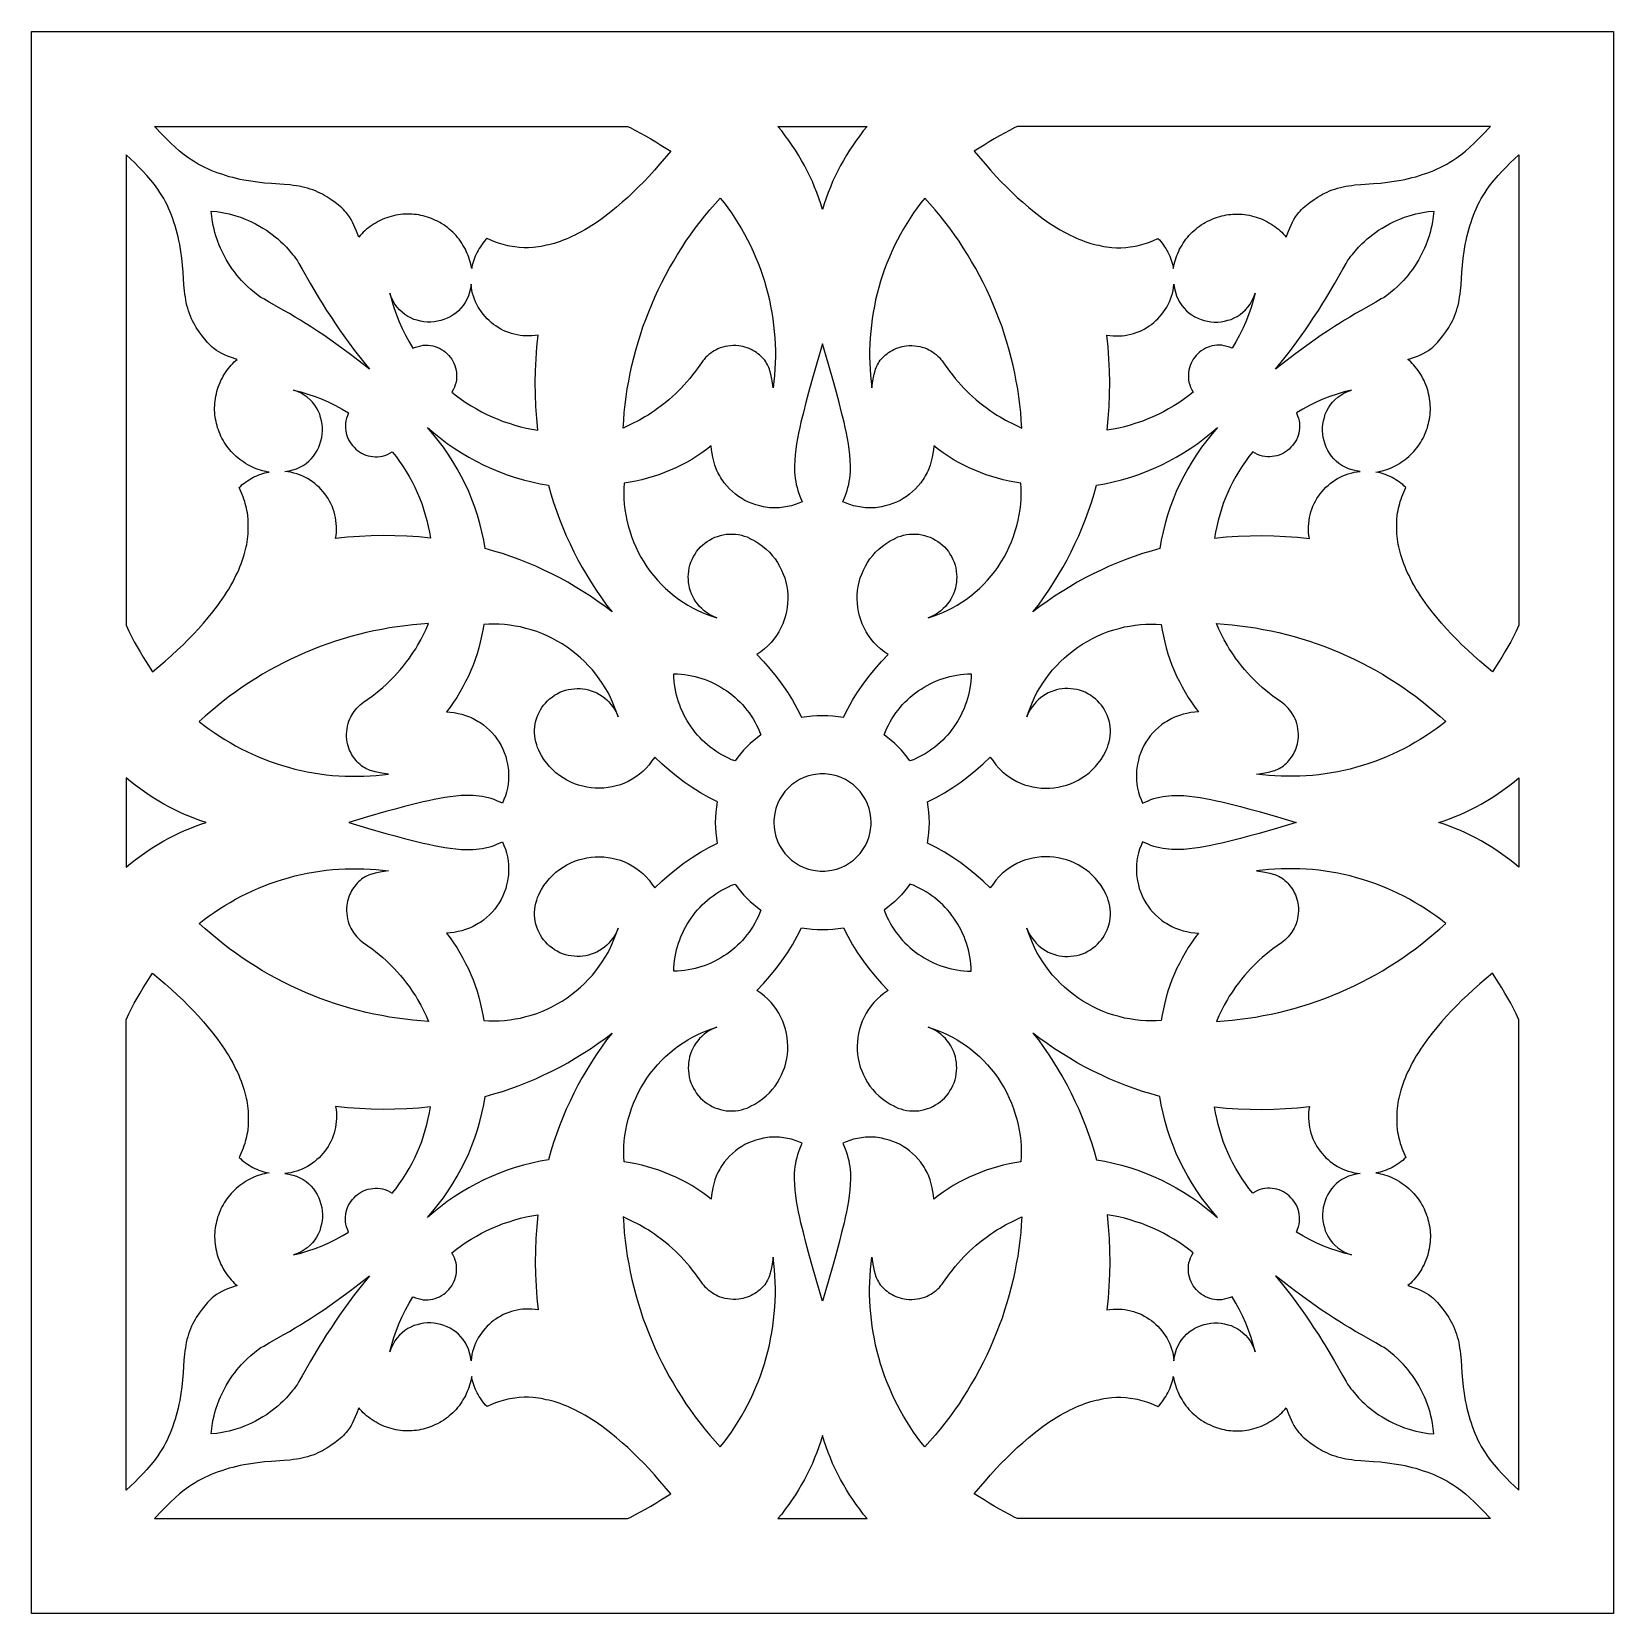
# Model space of a CAD drawing. Extents: x -50 to 50, y -50 to 50.
import ezdxf

# ---------------------------------------------------------------- set-up
doc = ezdxf.new("R2010")
doc.units = 0
doc.layers.get('0').update_dxf_attribs({"linetype": 'CONTINUOUS'})

msp = doc.modelspace()

# ---------------------------------------------------------------- linework, layer by layer
for points in [[(-50, 50), (50, 50), (50, -50), (-50, -50)], [(-42.24, 44.01), (-12.33, 44.01), (-12.16, 43.93), (-11.83, 43.76), (-11.5, 43.59), (-11.18, 43.41), (-10.86, 43.22), (-10.54, 43.03), (-10.22, 42.83), (-9.59, 42.44), (-10.28, 41.64), (-10.63, 41.24), (-10.98, 40.85), (-11.3, 40.51), (-11.63, 40.18), (-11.97, 39.85), (-12.31, 39.52), (-12.66, 39.21), (-13.02, 38.9), (-13.38, 38.61), (-13.76, 38.32), (-13.96, 38.17), (-14.17, 38.02), (-14.38, 37.88), (-14.59, 37.74), (-14.81, 37.6), (-15.03, 37.47), (-15.25, 37.35), (-15.47, 37.23), (-15.65, 37.13), (-15.84, 37.05), (-16.02, 36.96), (-16.21, 36.88), (-16.4, 36.81), (-16.59, 36.74), (-16.78, 36.67), (-16.97, 36.61), (-17.3, 36.52), (-17.46, 36.49), (-17.62, 36.45), (-17.79, 36.42), (-17.95, 36.4), (-18.12, 36.38), (-18.29, 36.36), (-18.58, 36.34), (-18.87, 36.34), (-19.17, 36.36), (-19.46, 36.39), (-19.61, 36.41), (-19.76, 36.44), (-19.9, 36.46), (-20.05, 36.5), (-20.19, 36.54), (-20.33, 36.58), (-20.48, 36.62), (-20.62, 36.67), (-20.77, 36.73), (-20.92, 36.79), (-21.21, 36.93), (-21.3, 36.83), (-21.39, 36.73), (-21.47, 36.62), (-21.55, 36.51), (-21.63, 36.4), (-21.7, 36.29), (-21.77, 36.17), (-21.84, 36.05), (-21.9, 35.93), (-21.95, 35.81), (-22, 35.68), (-22.05, 35.55), (-22.09, 35.42), (-22.13, 35.29), (-22.16, 35.16), (-22.18, 35.03), (-22.21, 35.17), (-22.24, 35.3), (-22.27, 35.44), (-22.31, 35.58), (-22.35, 35.71), (-22.4, 35.85), (-22.46, 35.98), (-22.52, 36.12), (-22.58, 36.25), (-22.65, 36.38), (-22.73, 36.51), (-22.81, 36.63), (-22.89, 36.76), (-22.98, 36.88), (-23.07, 36.99), (-23.17, 37.11), (-23.27, 37.21), (-23.38, 37.32), (-23.49, 37.42), (-23.6, 37.52), (-23.71, 37.61), (-23.83, 37.7), (-23.95, 37.78), (-24.08, 37.86), (-24.2, 37.94), (-24.33, 38.01), (-24.46, 38.07), (-24.59, 38.13), (-24.72, 38.18), (-24.85, 38.23), (-24.98, 38.28), (-25.12, 38.32), (-25.25, 38.35), (-25.39, 38.38), (-25.52, 38.41), (-25.67, 38.43), (-25.81, 38.44), (-25.95, 38.46), (-26.1, 38.46), (-26.24, 38.46), (-26.39, 38.46), (-26.53, 38.45), (-26.68, 38.44), (-26.83, 38.41), (-26.97, 38.39), (-27.12, 38.36), (-27.27, 38.32), (-27.41, 38.28), (-27.55, 38.23), (-27.69, 38.18), (-27.83, 38.12), (-27.96, 38.06), (-28.1, 38), (-28.22, 37.92), (-28.35, 37.85), (-28.47, 37.77), (-28.59, 37.68), (-28.71, 37.6), (-28.82, 37.51), (-28.93, 37.41), (-29.03, 37.32), (-29.13, 37.22), (-29.23, 37.11), (-29.32, 37.01), (-29.46, 37.39), (-29.54, 37.58), (-29.62, 37.77), (-29.71, 37.95), (-29.8, 38.13), (-29.91, 38.29), (-30.02, 38.45), (-30.11, 38.56), (-30.2, 38.66), (-30.29, 38.75), (-30.39, 38.85), (-30.6, 39.03), (-30.82, 39.2), (-31.08, 39.38), (-31.34, 39.56), (-31.48, 39.64), (-31.61, 39.72), (-31.75, 39.79), (-31.9, 39.86), (-32.06, 39.93), (-32.23, 40), (-32.39, 40.05), (-32.56, 40.1), (-32.74, 40.15), (-32.91, 40.19), (-33.09, 40.23), (-33.26, 40.25), (-33.46, 40.28), (-33.65, 40.31), (-34.04, 40.34), (-34.83, 40.39), (-35.27, 40.43), (-35.71, 40.48), (-36.15, 40.54), (-36.59, 40.61), (-36.82, 40.66), (-37.05, 40.71), (-37.29, 40.77), (-37.52, 40.83), (-37.75, 40.9), (-37.98, 40.98), (-38.2, 41.06), (-38.43, 41.14), (-38.64, 41.23), (-38.86, 41.32), (-39.06, 41.42), (-39.27, 41.52), (-39.47, 41.63), (-39.67, 41.75), (-39.87, 41.87), (-40.06, 42), (-40.21, 42.1), (-40.36, 42.21), (-40.65, 42.45), (-40.93, 42.69), (-41.2, 42.94), (-41.46, 43.2), (-41.72, 43.47)], [(0, 38.75), (-0.11, 39.11), (-0.23, 39.47), (-0.36, 39.82), (-0.5, 40.17), (-0.64, 40.52), (-0.8, 40.86), (-0.96, 41.2), (-1.14, 41.53), (-1.32, 41.86), (-1.51, 42.18), (-1.71, 42.5), (-1.91, 42.81), (-2.13, 43.12), (-2.35, 43.42), (-2.58, 43.72), (-2.82, 44.01), (2.82, 44.01), (2.58, 43.72), (2.35, 43.42), (2.13, 43.12), (1.91, 42.81), (1.71, 42.5), (1.51, 42.18), (1.32, 41.86), (1.14, 41.53), (0.96, 41.2), (0.8, 40.86), (0.64, 40.52), (0.5, 40.17), (0.36, 39.82), (0.23, 39.47), (0.11, 39.11)], [(42.24, 44.01), (12.33, 44.01), (12.16, 43.93), (11.83, 43.76), (11.5, 43.59), (11.18, 43.41), (10.86, 43.22), (10.54, 43.03), (10.22, 42.83), (9.59, 42.44), (10.28, 41.64), (10.63, 41.24), (10.98, 40.85), (11.3, 40.51), (11.63, 40.18), (11.97, 39.85), (12.31, 39.52), (12.66, 39.21), (13.02, 38.9), (13.38, 38.61), (13.76, 38.32), (13.96, 38.17), (14.17, 38.02), (14.38, 37.88), (14.59, 37.74), (14.81, 37.6), (15.03, 37.47), (15.25, 37.35), (15.47, 37.23), (15.65, 37.13), (15.84, 37.05), (16.02, 36.96), (16.21, 36.88), (16.4, 36.81), (16.59, 36.74), (16.78, 36.67), (16.97, 36.61), (17.3, 36.52), (17.46, 36.49), (17.62, 36.45), (17.79, 36.42), (17.95, 36.4), (18.12, 36.38), (18.29, 36.36), (18.58, 36.34), (18.87, 36.34), (19.17, 36.36), (19.46, 36.39), (19.61, 36.41), (19.76, 36.44), (19.9, 36.46), (20.05, 36.5), (20.19, 36.54), (20.33, 36.58), (20.48, 36.62), (20.62, 36.67), (20.77, 36.73), (20.92, 36.79), (21.21, 36.93), (21.3, 36.83), (21.39, 36.73), (21.47, 36.62), (21.55, 36.51), (21.63, 36.4), (21.7, 36.29), (21.77, 36.17), (21.84, 36.05), (21.9, 35.93), (21.95, 35.81), (22, 35.68), (22.05, 35.55), (22.09, 35.42), (22.13, 35.29), (22.16, 35.16), (22.18, 35.03), (22.21, 35.17), (22.24, 35.3), (22.27, 35.44), (22.31, 35.58), (22.35, 35.71), (22.4, 35.85), (22.46, 35.98), (22.52, 36.12), (22.58, 36.25), (22.65, 36.38), (22.73, 36.51), (22.81, 36.63), (22.89, 36.76), (22.98, 36.88), (23.07, 36.99), (23.17, 37.11), (23.27, 37.21), (23.38, 37.32), (23.49, 37.42), (23.6, 37.52), (23.71, 37.61), (23.83, 37.7), (23.95, 37.78), (24.08, 37.86), (24.2, 37.94), (24.33, 38.01), (24.46, 38.07), (24.59, 38.13), (24.72, 38.18), (24.85, 38.23), (24.98, 38.28), (25.12, 38.32), (25.25, 38.35), (25.39, 38.38), (25.52, 38.41), (25.67, 38.43), (25.81, 38.44), (25.95, 38.46), (26.1, 38.46), (26.24, 38.46), (26.39, 38.46), (26.53, 38.45), (26.68, 38.44), (26.83, 38.41), (26.97, 38.39), (27.12, 38.36), (27.27, 38.32), (27.41, 38.28), (27.55, 38.23), (27.69, 38.18), (27.83, 38.12), (27.96, 38.06), (28.1, 38), (28.22, 37.92), (28.35, 37.85), (28.47, 37.77), (28.59, 37.68), (28.71, 37.6), (28.82, 37.51), (28.93, 37.41), (29.03, 37.32), (29.13, 37.22), (29.23, 37.11), (29.32, 37.01), (29.46, 37.39), (29.54, 37.58), (29.62, 37.77), (29.71, 37.95), (29.8, 38.13), (29.91, 38.29), (30.02, 38.45), (30.11, 38.56), (30.2, 38.66), (30.29, 38.75), (30.39, 38.85), (30.6, 39.03), (30.82, 39.2), (31.08, 39.38), (31.34, 39.56), (31.48, 39.64), (31.61, 39.72), (31.75, 39.79), (31.9, 39.86), (32.06, 39.93), (32.23, 40), (32.39, 40.05), (32.56, 40.1), (32.74, 40.15), (32.91, 40.19), (33.09, 40.23), (33.26, 40.25), (33.46, 40.28), (33.65, 40.31), (34.04, 40.34), (34.83, 40.39), (35.27, 40.43), (35.71, 40.48), (36.15, 40.54), (36.59, 40.61), (36.82, 40.66), (37.05, 40.71), (37.29, 40.77), (37.52, 40.83), (37.75, 40.9), (37.98, 40.98), (38.2, 41.06), (38.43, 41.14), (38.64, 41.23), (38.86, 41.32), (39.06, 41.42), (39.27, 41.52), (39.47, 41.63), (39.67, 41.75), (39.87, 41.87), (40.06, 42), (40.21, 42.1), (40.36, 42.21), (40.65, 42.45), (40.93, 42.69), (41.2, 42.94), (41.46, 43.2), (41.72, 43.47)], [(-36.88, 21.18), (-36.78, 21.27), (-36.68, 21.36), (-36.58, 21.44), (-36.47, 21.52), (-36.36, 21.6), (-36.25, 21.67), (-36.13, 21.74), (-36.01, 21.81), (-35.89, 21.87), (-35.77, 21.92), (-35.64, 21.97), (-35.51, 22.02), (-35.38, 22.06), (-35.25, 22.1), (-35.12, 22.13), (-34.99, 22.15), (-35.13, 22.18), (-35.27, 22.21), (-35.4, 22.24), (-35.54, 22.28), (-35.68, 22.32), (-35.81, 22.37), (-35.95, 22.43), (-36.08, 22.49), (-36.21, 22.55), (-36.34, 22.62), (-36.47, 22.7), (-36.59, 22.78), (-36.72, 22.86), (-36.84, 22.95), (-36.95, 23.04), (-37.06, 23.14), (-37.17, 23.24), (-37.28, 23.35), (-37.38, 23.46), (-37.48, 23.57), (-37.57, 23.68), (-37.66, 23.8), (-37.74, 23.92), (-37.82, 24.05), (-37.9, 24.17), (-37.97, 24.3), (-38.03, 24.43), (-38.09, 24.56), (-38.14, 24.69), (-38.19, 24.82), (-38.24, 24.96), (-38.28, 25.09), (-38.31, 25.22), (-38.34, 25.36), (-38.37, 25.5), (-38.39, 25.64), (-38.41, 25.78), (-38.42, 25.92), (-38.43, 26.07), (-38.43, 26.22), (-38.42, 26.36), (-38.41, 26.51), (-38.4, 26.66), (-38.38, 26.8), (-38.36, 26.95), (-38.32, 27.1), (-38.29, 27.24), (-38.25, 27.39), (-38.2, 27.53), (-38.15, 27.67), (-38.09, 27.81), (-38.03, 27.94), (-37.96, 28.08), (-37.89, 28.21), (-37.82, 28.33), (-37.74, 28.46), (-37.66, 28.58), (-37.57, 28.69), (-37.48, 28.8), (-37.39, 28.91), (-37.29, 29.02), (-37.19, 29.12), (-37.09, 29.21), (-37.01, 29.28), (-37.43, 29.41), (-37.61, 29.48), (-37.8, 29.57), (-37.98, 29.65), (-38.16, 29.75), (-38.32, 29.85), (-38.48, 29.97), (-38.59, 30.06), (-38.69, 30.15), (-38.78, 30.24), (-38.88, 30.34), (-39.05, 30.55), (-39.22, 30.77), (-39.41, 31.03), (-39.59, 31.29), (-39.67, 31.43), (-39.75, 31.57), (-39.82, 31.71), (-39.89, 31.85), (-39.96, 32.01), (-40.02, 32.18), (-40.08, 32.35), (-40.13, 32.52), (-40.18, 32.69), (-40.22, 32.87), (-40.25, 33.04), (-40.28, 33.22), (-40.31, 33.41), (-40.33, 33.61), (-40.37, 34), (-40.42, 34.79), (-40.46, 35.23), (-40.5, 35.67), (-40.56, 36.11), (-40.64, 36.55), (-40.69, 36.79), (-40.74, 37.02), (-40.8, 37.25), (-40.86, 37.49), (-40.93, 37.72), (-41, 37.95), (-41.08, 38.17), (-41.16, 38.4), (-41.25, 38.61), (-41.34, 38.83), (-41.44, 39.04), (-41.54, 39.24), (-41.65, 39.45), (-41.77, 39.65), (-41.89, 39.84), (-42.02, 40.04), (-42.12, 40.19), (-42.23, 40.33), (-42.46, 40.62), (-42.71, 40.9), (-42.96, 41.17), (-43.22, 41.44), (-43.48, 41.7), (-44.02, 42.22), (-44.02, 12.48), (-43.85, 12.09), (-43.68, 11.76), (-43.51, 11.43), (-43.32, 11.1), (-43.14, 10.78), (-42.94, 10.46), (-42.75, 10.15), (-42.35, 9.52), (-41.56, 10.2), (-41.16, 10.55), (-40.78, 10.91), (-40.43, 11.23), (-40.1, 11.57), (-39.77, 11.9), (-39.45, 12.25), (-39.14, 12.6), (-38.83, 12.96), (-38.54, 13.32), (-38.25, 13.7), (-38.1, 13.91), (-37.96, 14.11), (-37.81, 14.33), (-37.68, 14.54), (-37.54, 14.76), (-37.41, 14.98), (-37.29, 15.2), (-37.17, 15.42), (-37.08, 15.61), (-36.99, 15.79), (-36.91, 15.97), (-36.83, 16.16), (-36.75, 16.35), (-36.68, 16.54), (-36.62, 16.73), (-36.56, 16.93), (-36.47, 17.25), (-36.43, 17.42), (-36.4, 17.58), (-36.37, 17.75), (-36.35, 17.91), (-36.33, 18.08), (-36.31, 18.25), (-36.3, 18.54), (-36.3, 18.83), (-36.31, 19.13), (-36.34, 19.42), (-36.36, 19.57), (-36.39, 19.72), (-36.42, 19.87), (-36.45, 20.01), (-36.49, 20.16), (-36.53, 20.3), (-36.58, 20.44), (-36.63, 20.58), (-36.69, 20.73), (-36.75, 20.88)], [(36.88, 21.18), (36.78, 21.27), (36.68, 21.36), (36.58, 21.44), (36.47, 21.52), (36.36, 21.6), (36.25, 21.67), (36.13, 21.74), (36.01, 21.81), (35.89, 21.87), (35.77, 21.92), (35.64, 21.97), (35.51, 22.02), (35.38, 22.06), (35.25, 22.1), (35.12, 22.13), (34.99, 22.15), (35.13, 22.18), (35.27, 22.21), (35.4, 22.24), (35.54, 22.28), (35.68, 22.32), (35.81, 22.37), (35.95, 22.43), (36.08, 22.49), (36.21, 22.55), (36.34, 22.62), (36.47, 22.7), (36.59, 22.78), (36.72, 22.86), (36.84, 22.95), (36.95, 23.04), (37.06, 23.14), (37.17, 23.24), (37.28, 23.35), (37.38, 23.46), (37.48, 23.57), (37.57, 23.68), (37.66, 23.8), (37.74, 23.92), (37.82, 24.05), (37.9, 24.17), (37.97, 24.3), (38.03, 24.43), (38.09, 24.56), (38.14, 24.69), (38.19, 24.82), (38.24, 24.96), (38.28, 25.09), (38.31, 25.22), (38.34, 25.36), (38.37, 25.5), (38.39, 25.64), (38.41, 25.78), (38.42, 25.92), (38.43, 26.07), (38.43, 26.22), (38.42, 26.36), (38.41, 26.51), (38.4, 26.66), (38.38, 26.8), (38.36, 26.95), (38.32, 27.1), (38.29, 27.24), (38.25, 27.39), (38.2, 27.53), (38.15, 27.67), (38.09, 27.81), (38.03, 27.94), (37.96, 28.08), (37.89, 28.21), (37.82, 28.33), (37.74, 28.46), (37.66, 28.58), (37.57, 28.69), (37.48, 28.8), (37.39, 28.91), (37.29, 29.02), (37.19, 29.12), (37.09, 29.21), (37.01, 29.28), (37.43, 29.41), (37.61, 29.48), (37.8, 29.57), (37.98, 29.65), (38.16, 29.75), (38.32, 29.85), (38.48, 29.97), (38.59, 30.06), (38.69, 30.15), (38.78, 30.24), (38.88, 30.34), (39.05, 30.55), (39.22, 30.77), (39.41, 31.03), (39.59, 31.29), (39.67, 31.43), (39.75, 31.57), (39.82, 31.71), (39.89, 31.85), (39.96, 32.01), (40.02, 32.18), (40.08, 32.35), (40.13, 32.52), (40.18, 32.69), (40.22, 32.87), (40.25, 33.04), (40.28, 33.22), (40.31, 33.41), (40.33, 33.61), (40.37, 34), (40.42, 34.79), (40.46, 35.23), (40.5, 35.67), (40.56, 36.11), (40.64, 36.55), (40.69, 36.79), (40.74, 37.02), (40.8, 37.25), (40.86, 37.49), (40.93, 37.72), (41, 37.95), (41.08, 38.17), (41.16, 38.4), (41.25, 38.61), (41.34, 38.83), (41.44, 39.04), (41.54, 39.24), (41.65, 39.45), (41.77, 39.65), (41.89, 39.84), (42.02, 40.04), (42.12, 40.19), (42.23, 40.33), (42.46, 40.62), (42.71, 40.9), (42.96, 41.17), (43.22, 41.44), (43.48, 41.7), (44.02, 42.22), (44.02, 12.48), (43.85, 12.09), (43.68, 11.76), (43.51, 11.43), (43.32, 11.1), (43.14, 10.78), (42.94, 10.46), (42.75, 10.15), (42.35, 9.52), (41.56, 10.2), (41.16, 10.55), (40.78, 10.91), (40.43, 11.23), (40.1, 11.57), (39.77, 11.9), (39.45, 12.25), (39.14, 12.6), (38.83, 12.96), (38.54, 13.32), (38.25, 13.7), (38.1, 13.91), (37.96, 14.11), (37.81, 14.33), (37.68, 14.54), (37.54, 14.76), (37.41, 14.98), (37.29, 15.2), (37.17, 15.42), (37.08, 15.61), (36.99, 15.79), (36.91, 15.97), (36.83, 16.16), (36.75, 16.35), (36.68, 16.54), (36.62, 16.73), (36.56, 16.93), (36.47, 17.25), (36.43, 17.42), (36.4, 17.58), (36.37, 17.75), (36.35, 17.91), (36.33, 18.08), (36.31, 18.25), (36.3, 18.54), (36.3, 18.83), (36.31, 19.13), (36.34, 19.42), (36.36, 19.57), (36.39, 19.72), (36.42, 19.87), (36.45, 20.01), (36.49, 20.16), (36.53, 20.3), (36.58, 20.44), (36.63, 20.58), (36.69, 20.73), (36.75, 20.88)], [(-12.61, 24.94), (-12.57, 25.43), (-12.53, 25.93), (-12.48, 26.42), (-12.41, 26.92), (-12.34, 27.41), (-12.25, 27.91), (-12.15, 28.4), (-12.05, 28.89), (-11.93, 29.38), (-11.8, 29.87), (-11.66, 30.36), (-11.51, 30.84), (-11.35, 31.33), (-11.17, 31.8), (-10.99, 32.28), (-10.8, 32.75), (-10.6, 33.21), (-10.38, 33.68), (-10.16, 34.13), (-9.93, 34.58), (-9.69, 35.03), (-9.43, 35.47), (-9.17, 35.9), (-8.9, 36.33), (-8.63, 36.75), (-8.34, 37.16), (-8.05, 37.57), (-7.74, 37.97), (-7.43, 38.36), (-7.12, 38.74), (-6.79, 39.12), (-6.46, 39.48), (-6.22, 39.18), (-5.99, 38.86), (-5.76, 38.54), (-5.54, 38.21), (-5.33, 37.88), (-5.12, 37.54), (-4.93, 37.19), (-4.74, 36.84), (-4.56, 36.48), (-4.39, 36.11), (-4.23, 35.74), (-4.07, 35.37), (-3.93, 34.99), (-3.8, 34.61), (-3.67, 34.22), (-3.56, 33.83), (-3.46, 33.44), (-3.36, 33.05), (-3.28, 32.65), (-3.21, 32.25), (-3.14, 31.85), (-3.09, 31.45), (-3.05, 31.05), (-3.02, 30.65), (-2.99, 30.25), (-2.98, 29.85), (-2.98, 29.46), (-2.99, 29.06), (-3.01, 28.66), (-3.03, 28.27), (-3.07, 27.88), (-3.12, 27.49), (-3.18, 27.93), (-3.22, 28.14), (-3.26, 28.35), (-3.32, 28.56), (-3.35, 28.66), (-3.39, 28.76), (-3.43, 28.85), (-3.48, 28.94), (-3.53, 29.03), (-3.58, 29.12), (-3.65, 29.22), (-3.73, 29.31), (-3.81, 29.4), (-3.89, 29.48), (-3.98, 29.56), (-4.08, 29.64), (-4.18, 29.71), (-4.28, 29.77), (-4.4, 29.84), (-4.52, 29.91), (-4.64, 29.96), (-4.77, 30.01), (-4.9, 30.05), (-5.03, 30.09), (-5.16, 30.12), (-5.29, 30.14), (-5.47, 30.15), (-5.64, 30.15), (-5.81, 30.14), (-5.99, 30.12), (-6.15, 30.09), (-6.3, 30.05), (-6.46, 30), (-6.61, 29.94), (-6.73, 29.88), (-6.84, 29.82), (-6.96, 29.75), (-7.07, 29.67), (-7.18, 29.58), (-7.29, 29.49), (-7.39, 29.39), (-7.48, 29.28), (-7.57, 29.18), (-7.65, 29.07), (-8.03, 28.53), (-8.21, 28.3), (-8.39, 28.08), (-8.58, 27.86), (-8.77, 27.64), (-8.94, 27.46), (-9.12, 27.28), (-9.3, 27.1), (-9.49, 26.93), (-9.72, 26.73), (-9.95, 26.53), (-10.19, 26.35), (-10.43, 26.17), (-10.62, 26.03), (-10.82, 25.89), (-11.02, 25.76), (-11.23, 25.64), (-11.57, 25.44), (-11.74, 25.35), (-11.92, 25.26), (-12.26, 25.09)], [(12.61, 24.94), (12.57, 25.43), (12.53, 25.93), (12.48, 26.42), (12.41, 26.92), (12.34, 27.41), (12.25, 27.91), (12.15, 28.4), (12.05, 28.89), (11.93, 29.38), (11.8, 29.87), (11.66, 30.36), (11.51, 30.84), (11.35, 31.33), (11.17, 31.8), (10.99, 32.28), (10.8, 32.75), (10.6, 33.21), (10.38, 33.68), (10.16, 34.13), (9.93, 34.58), (9.69, 35.03), (9.43, 35.47), (9.17, 35.9), (8.9, 36.33), (8.63, 36.75), (8.34, 37.16), (8.05, 37.57), (7.74, 37.97), (7.43, 38.36), (7.12, 38.74), (6.79, 39.12), (6.46, 39.48), (6.22, 39.18), (5.99, 38.86), (5.76, 38.54), (5.54, 38.21), (5.33, 37.88), (5.12, 37.54), (4.93, 37.19), (4.74, 36.84), (4.56, 36.48), (4.39, 36.11), (4.23, 35.74), (4.07, 35.37), (3.93, 34.99), (3.8, 34.61), (3.67, 34.22), (3.56, 33.83), (3.46, 33.44), (3.36, 33.05), (3.28, 32.65), (3.21, 32.25), (3.14, 31.85), (3.09, 31.45), (3.05, 31.05), (3.02, 30.65), (2.99, 30.25), (2.98, 29.85), (2.98, 29.46), (2.99, 29.06), (3.01, 28.66), (3.03, 28.27), (3.07, 27.88), (3.12, 27.49), (3.18, 27.93), (3.22, 28.14), (3.26, 28.35), (3.32, 28.56), (3.35, 28.66), (3.39, 28.76), (3.43, 28.85), (3.48, 28.94), (3.53, 29.03), (3.58, 29.12), (3.65, 29.22), (3.73, 29.31), (3.81, 29.4), (3.89, 29.48), (3.98, 29.56), (4.08, 29.64), (4.18, 29.71), (4.28, 29.77), (4.4, 29.84), (4.52, 29.91), (4.64, 29.96), (4.77, 30.01), (4.9, 30.05), (5.03, 30.09), (5.16, 30.12), (5.29, 30.14), (5.47, 30.15), (5.64, 30.15), (5.81, 30.14), (5.99, 30.12), (6.15, 30.09), (6.3, 30.05), (6.46, 30), (6.61, 29.94), (6.73, 29.88), (6.84, 29.82), (6.96, 29.75), (7.07, 29.67), (7.18, 29.58), (7.29, 29.49), (7.39, 29.39), (7.48, 29.28), (7.57, 29.18), (7.65, 29.07), (8.03, 28.53), (8.21, 28.3), (8.39, 28.08), (8.58, 27.86), (8.77, 27.64), (8.94, 27.46), (9.12, 27.28), (9.3, 27.1), (9.49, 26.93), (9.72, 26.73), (9.95, 26.53), (10.19, 26.35), (10.43, 26.17), (10.62, 26.03), (10.82, 25.89), (11.02, 25.76), (11.23, 25.64), (11.57, 25.44), (11.74, 25.35), (11.92, 25.26), (12.26, 25.09)], [(-38.65, 38.66), (-38.3, 38.62), (-37.96, 38.57), (-37.74, 38.53), (-37.52, 38.48), (-37.3, 38.42), (-37.08, 38.36), (-36.79, 38.26), (-36.5, 38.15), (-36.29, 38.06), (-36.09, 37.97), (-35.84, 37.85), (-35.6, 37.71), (-35.38, 37.58), (-35.16, 37.44), (-34.97, 37.31), (-34.79, 37.17), (-34.61, 37.03), (-34.44, 36.89), (-34.27, 36.74), (-34.1, 36.58), (-33.89, 36.37), (-33.69, 36.15), (-33.5, 35.92), (-33.4, 35.8), (-33.32, 35.68), (-33.2, 35.51), (-33.1, 35.34), (-32.89, 34.99), (-32.37, 34.06), (-32.16, 33.7), (-31.95, 33.34), (-31.75, 33.02), (-31.63, 32.83), (-31.35, 32.37), (-31.05, 31.92), (-30.79, 31.53), (-30.53, 31.15), (-30.26, 30.77), (-29.98, 30.39), (-29.58, 29.84), (-29.16, 29.31), (-28.65, 28.66), (-29.3, 29.17), (-29.84, 29.58), (-30.38, 29.99), (-30.76, 30.26), (-31.14, 30.53), (-31.53, 30.8), (-31.92, 31.06), (-32.37, 31.35), (-32.82, 31.64), (-33.01, 31.76), (-33.33, 31.95), (-33.69, 32.17), (-34.05, 32.38), (-34.98, 32.89), (-35.33, 33.1), (-35.5, 33.2), (-35.67, 33.32), (-35.79, 33.4), (-35.91, 33.5), (-36.14, 33.69), (-36.36, 33.89), (-36.57, 34.1), (-36.73, 34.27), (-36.88, 34.44), (-37.02, 34.61), (-37.16, 34.79), (-37.3, 34.97), (-37.43, 35.16), (-37.57, 35.38), (-37.7, 35.6), (-37.83, 35.84), (-37.96, 36.09), (-38.05, 36.3), (-38.14, 36.5), (-38.25, 36.79), (-38.35, 37.09), (-38.41, 37.3), (-38.47, 37.52), (-38.52, 37.74), (-38.56, 37.97), (-38.61, 38.31)], [(28.65, 28.66), (29.16, 29.31), (29.58, 29.84), (29.98, 30.39), (30.26, 30.77), (30.53, 31.15), (30.79, 31.53), (31.05, 31.92), (31.35, 32.37), (31.63, 32.83), (31.75, 33.02), (31.95, 33.34), (32.16, 33.7), (32.37, 34.06), (32.89, 34.99), (33.1, 35.34), (33.2, 35.51), (33.32, 35.68), (33.4, 35.8), (33.5, 35.92), (33.69, 36.15), (33.89, 36.37), (34.1, 36.58), (34.27, 36.74), (34.44, 36.89), (34.61, 37.03), (34.79, 37.17), (34.97, 37.31), (35.16, 37.44), (35.38, 37.58), (35.6, 37.71), (35.84, 37.85), (36.09, 37.97), (36.29, 38.06), (36.5, 38.15), (36.79, 38.26), (37.08, 38.36), (37.3, 38.42), (37.52, 38.48), (37.74, 38.53), (37.96, 38.57), (38.3, 38.62), (38.65, 38.66), (38.61, 38.31), (38.56, 37.97), (38.52, 37.74), (38.47, 37.52), (38.41, 37.3), (38.35, 37.09), (38.25, 36.79), (38.14, 36.5), (38.05, 36.3), (37.96, 36.09), (37.83, 35.84), (37.7, 35.6), (37.57, 35.38), (37.43, 35.16), (37.3, 34.97), (37.16, 34.79), (37.02, 34.61), (36.88, 34.44), (36.73, 34.27), (36.57, 34.1), (36.36, 33.89), (36.14, 33.69), (35.91, 33.5), (35.79, 33.4), (35.67, 33.32), (35.5, 33.2), (35.33, 33.1), (34.98, 32.89), (34.05, 32.38), (33.69, 32.17), (33.33, 31.95), (33.01, 31.76), (32.82, 31.64), (32.37, 31.35), (31.92, 31.06), (31.53, 30.8), (31.14, 30.53), (30.76, 30.26), (30.38, 29.99), (29.84, 29.58), (29.3, 29.17)], [(-17.99, 24.8), (-18.07, 25.55), (-18.12, 26.3), (-18.15, 27.05), (-18.16, 27.81), (-18.15, 28.56), (-18.11, 29.31), (-18.06, 30.07), (-17.98, 30.82), (-18.17, 30.79), (-18.37, 30.77), (-18.56, 30.76), (-18.75, 30.76), (-18.94, 30.77), (-19.12, 30.79), (-19.31, 30.83), (-19.49, 30.87), (-19.67, 30.91), (-19.84, 30.97), (-20.01, 31.04), (-20.18, 31.11), (-20.34, 31.2), (-20.5, 31.29), (-20.65, 31.39), (-20.8, 31.49), (-20.94, 31.61), (-21.08, 31.73), (-21.21, 31.85), (-21.33, 31.99), (-21.45, 32.13), (-21.56, 32.28), (-21.67, 32.43), (-21.76, 32.59), (-21.85, 32.75), (-21.93, 32.92), (-22, 33.09), (-22.06, 33.27), (-22.12, 33.45), (-22.16, 33.64), (-22.2, 33.83), (-22.22, 34.03), (-22.26, 33.77), (-22.31, 33.52), (-22.39, 33.29), (-22.48, 33.07), (-22.6, 32.87), (-22.72, 32.68), (-22.86, 32.51), (-23.01, 32.35), (-23.18, 32.21), (-23.36, 32.09), (-23.54, 31.97), (-23.73, 31.88), (-23.93, 31.8), (-24.14, 31.74), (-24.35, 31.69), (-24.56, 31.66), (-24.77, 31.64), (-24.99, 31.64), (-25.2, 31.66), (-25.41, 31.69), (-25.62, 31.75), (-25.83, 31.81), (-26.02, 31.9), (-26.22, 32), (-26.4, 32.12), (-26.57, 32.26), (-26.74, 32.42), (-26.89, 32.59), (-27.03, 32.78), (-27.15, 32.99), (-27.26, 33.22), (-27.35, 33.47), (-27.23, 33.01), (-27.1, 32.55), (-26.94, 32.1), (-26.77, 31.66), (-26.58, 31.23), (-26.37, 30.8), (-26.14, 30.39), (-25.89, 29.98), (-25.73, 30.05), (-25.57, 30.1), (-25.4, 30.14), (-25.24, 30.17), (-25.09, 30.18), (-24.93, 30.18), (-24.78, 30.16), (-24.63, 30.13), (-24.48, 30.09), (-24.34, 30.04), (-24.21, 29.98), (-24.08, 29.9), (-23.95, 29.82), (-23.84, 29.73), (-23.73, 29.63), (-23.62, 29.52), (-23.53, 29.41), (-23.44, 29.29), (-23.37, 29.16), (-23.3, 29.03), (-23.24, 28.89), (-23.2, 28.75), (-23.16, 28.6), (-23.14, 28.45), (-23.13, 28.3), (-23.13, 28.15), (-23.14, 27.99), (-23.17, 27.83), (-23.22, 27.68), (-23.27, 27.52), (-23.35, 27.36), (-23.44, 27.21), (-23.14, 26.98), (-22.83, 26.75), (-22.52, 26.54), (-22.21, 26.34), (-21.88, 26.15), (-21.55, 25.97), (-21.22, 25.8), (-20.88, 25.64), (-20.53, 25.49), (-20.18, 25.36), (-19.82, 25.24), (-19.46, 25.12), (-19.1, 25.02), (-18.74, 24.94), (-18.37, 24.86)], [(17.99, 24.8), (18.07, 25.55), (18.12, 26.3), (18.15, 27.05), (18.16, 27.81), (18.15, 28.56), (18.11, 29.31), (18.06, 30.07), (17.98, 30.82), (18.17, 30.79), (18.37, 30.77), (18.56, 30.76), (18.75, 30.76), (18.94, 30.77), (19.12, 30.79), (19.31, 30.83), (19.49, 30.87), (19.67, 30.91), (19.84, 30.97), (20.01, 31.04), (20.18, 31.11), (20.34, 31.2), (20.5, 31.29), (20.65, 31.39), (20.8, 31.49), (20.94, 31.61), (21.08, 31.73), (21.21, 31.85), (21.33, 31.99), (21.45, 32.13), (21.56, 32.28), (21.67, 32.43), (21.76, 32.59), (21.85, 32.75), (21.93, 32.92), (22, 33.09), (22.06, 33.27), (22.12, 33.45), (22.16, 33.64), (22.2, 33.83), (22.22, 34.03), (22.26, 33.77), (22.31, 33.52), (22.39, 33.29), (22.48, 33.07), (22.6, 32.87), (22.72, 32.68), (22.86, 32.51), (23.01, 32.35), (23.18, 32.21), (23.36, 32.09), (23.54, 31.97), (23.73, 31.88), (23.93, 31.8), (24.14, 31.74), (24.35, 31.69), (24.56, 31.66), (24.77, 31.64), (24.99, 31.64), (25.2, 31.66), (25.41, 31.69), (25.62, 31.75), (25.83, 31.81), (26.02, 31.9), (26.22, 32), (26.4, 32.12), (26.57, 32.26), (26.74, 32.42), (26.89, 32.59), (27.03, 32.78), (27.15, 32.99), (27.26, 33.22), (27.35, 33.47), (27.23, 33.01), (27.1, 32.55), (26.94, 32.1), (26.77, 31.66), (26.58, 31.23), (26.37, 30.8), (26.14, 30.39), (25.89, 29.98), (25.73, 30.05), (25.57, 30.1), (25.4, 30.14), (25.24, 30.17), (25.09, 30.18), (24.93, 30.18), (24.78, 30.16), (24.63, 30.13), (24.48, 30.09), (24.34, 30.04), (24.21, 29.98), (24.08, 29.9), (23.95, 29.82), (23.84, 29.73), (23.73, 29.63), (23.62, 29.52), (23.53, 29.41), (23.44, 29.29), (23.37, 29.16), (23.3, 29.03), (23.24, 28.89), (23.2, 28.75), (23.16, 28.6), (23.14, 28.45), (23.13, 28.3), (23.13, 28.15), (23.14, 27.99), (23.17, 27.83), (23.22, 27.68), (23.27, 27.52), (23.35, 27.36), (23.44, 27.21), (23.14, 26.98), (22.83, 26.75), (22.52, 26.54), (22.21, 26.34), (21.88, 26.15), (21.55, 25.97), (21.22, 25.8), (20.88, 25.64), (20.53, 25.49), (20.18, 25.36), (19.82, 25.24), (19.46, 25.12), (19.1, 25.02), (18.74, 24.94), (18.37, 24.86)], [(0, 6.77), (0.33, 6.77), (0.66, 6.74), (0.99, 6.7), (1.32, 6.65), (1.6, 7.19), (1.9, 7.73), (2.22, 8.25), (2.57, 8.75), (2.93, 9.24), (3.32, 9.72), (3.73, 10.18), (4.15, 10.62), (3.9, 10.79), (3.67, 10.98), (3.45, 11.17), (3.25, 11.38), (3.07, 11.6), (2.9, 11.82), (2.76, 12.06), (2.63, 12.3), (2.51, 12.55), (2.42, 12.81), (2.34, 13.06), (2.28, 13.33), (2.23, 13.59), (2.21, 13.86), (2.19, 14.13), (2.2, 14.4), (2.22, 14.67), (2.26, 14.93), (2.32, 15.2), (2.39, 15.46), (2.48, 15.71), (2.59, 15.96), (2.71, 16.2), (2.85, 16.44), (3, 16.66), (3.18, 16.88), (3.36, 17.09), (3.57, 17.29), (3.79, 17.47), (4.02, 17.64), (4.28, 17.8), (4.55, 17.94), (4.61, 17.98), (4.77, 18.05), (4.95, 18.11), (5.13, 18.16), (5.32, 18.2), (5.5, 18.22), (5.7, 18.23), (5.89, 18.23), (6.08, 18.22), (6.27, 18.19), (6.45, 18.15), (6.64, 18.09), (6.81, 18.03), (6.98, 17.95), (7.14, 17.86), (7.29, 17.77), (7.44, 17.66), (7.58, 17.54), (7.71, 17.42), (7.84, 17.28), (7.96, 17.13), (8.06, 16.97), (8.16, 16.81), (8.25, 16.63), (8.32, 16.46), (8.38, 16.27), (8.43, 16.09), (8.46, 15.9), (8.48, 15.71), (8.49, 15.53), (8.48, 15.35), (8.47, 15.17), (8.44, 14.99), (8.4, 14.81), (8.35, 14.63), (8.28, 14.46), (8.2, 14.29), (8.11, 14.12), (8.01, 13.96), (7.89, 13.8), (7.77, 13.66), (7.63, 13.52), (7.49, 13.39), (7.34, 13.28), (7.18, 13.18), (7.02, 13.08), (6.85, 13.01), (6.69, 12.94), (7, 13.04), (7.3, 13.15), (7.61, 13.28), (7.92, 13.42), (8.22, 13.58), (8.52, 13.75), (8.81, 13.93), (9.1, 14.13), (9.38, 14.34), (9.66, 14.57), (9.92, 14.8), (10.18, 15.05), (10.43, 15.32), (10.66, 15.59), (10.89, 15.87), (11.1, 16.17), (11.3, 16.47), (11.48, 16.78), (11.65, 17.1), (11.81, 17.42), (11.95, 17.75), (12.08, 18.09), (12.19, 18.43), (12.29, 18.76), (12.37, 19.11), (12.44, 19.45), (12.49, 19.79), (12.53, 20.13), (12.55, 20.46), (12.56, 20.8), (12.56, 21.12), (12.54, 21.45), (12.17, 21.51), (11.8, 21.58), (11.43, 21.67), (11.06, 21.76), (10.7, 21.87), (10.34, 21.99), (9.98, 22.12), (9.63, 22.27), (9.28, 22.43), (8.94, 22.59), (8.6, 22.77), (8.27, 22.96), (7.95, 23.16), (7.63, 23.37), (7.33, 23.59), (7.03, 23.82), (7.01, 23.57), (6.98, 23.33), (6.94, 23.09), (6.88, 22.84), (6.81, 22.6), (6.72, 22.36), (6.67, 22.25), (6.61, 22.13), (6.55, 22.02), (6.49, 21.91), (6.43, 21.8), (6.36, 21.69), (6.28, 21.58), (6.21, 21.48), (6.05, 21.28), (5.88, 21.1), (5.7, 20.92), (5.51, 20.76), (5.31, 20.62), (5.11, 20.48), (4.9, 20.36), (4.68, 20.26), (4.45, 20.16), (4.22, 20.08), (3.97, 20.01), (3.73, 19.96), (3.6, 19.93), (3.47, 19.92), (3.35, 19.9), (3.22, 19.9), (3.09, 19.89), (2.97, 19.89), (2.84, 19.89), (2.71, 19.9), (2.46, 19.93), (2.21, 19.97), (1.97, 20.03), (1.73, 20.1), (1.5, 20.19), (1.28, 20.28), (1.43, 20.63), (1.5, 20.81), (1.56, 20.99), (1.61, 21.18), (1.66, 21.37), (1.69, 21.56), (1.72, 21.75), (1.74, 21.95), (1.76, 22.15), (1.76, 22.35), (1.76, 22.54), (1.75, 22.89), (1.73, 23.24), (1.69, 23.59), (1.64, 23.94), (1.58, 24.28), (1.51, 24.62), (1.44, 24.97), (1.36, 25.31), (1.21, 25.93), (1.05, 26.56), (0.89, 27.18), (0.72, 27.8), (0.36, 29.03), (0, 30.26), (-0.36, 29.03), (-0.72, 27.8), (-0.89, 27.18), (-1.05, 26.56), (-1.21, 25.93), (-1.36, 25.31), (-1.44, 24.97), (-1.51, 24.62), (-1.58, 24.28), (-1.64, 23.94), (-1.69, 23.59), (-1.73, 23.24), (-1.75, 22.89), (-1.76, 22.54), (-1.76, 22.35), (-1.76, 22.15), (-1.74, 21.95), (-1.72, 21.75), (-1.69, 21.56), (-1.66, 21.37), (-1.61, 21.18), (-1.56, 20.99), (-1.5, 20.81), (-1.43, 20.63), (-1.28, 20.28), (-1.5, 20.19), (-1.73, 20.1), (-1.97, 20.03), (-2.21, 19.97), (-2.46, 19.93), (-2.71, 19.9), (-2.84, 19.89), (-2.97, 19.89), (-3.09, 19.89), (-3.22, 19.9), (-3.35, 19.9), (-3.47, 19.92), (-3.6, 19.93), (-3.73, 19.96), (-3.97, 20.01), (-4.22, 20.08), (-4.45, 20.16), (-4.68, 20.26), (-4.9, 20.36), (-5.11, 20.48), (-5.31, 20.62), (-5.51, 20.76), (-5.7, 20.92), (-5.88, 21.1), (-6.05, 21.28), (-6.21, 21.48), (-6.28, 21.58), (-6.36, 21.69), (-6.43, 21.8), (-6.49, 21.91), (-6.55, 22.02), (-6.61, 22.13), (-6.67, 22.25), (-6.72, 22.36), (-6.81, 22.6), (-6.88, 22.84), (-6.94, 23.09), (-6.98, 23.33), (-7.01, 23.57), (-7.03, 23.82), (-7.33, 23.59), (-7.63, 23.37), (-7.95, 23.16), (-8.27, 22.96), (-8.6, 22.77), (-8.94, 22.59), (-9.28, 22.43), (-9.63, 22.27), (-9.98, 22.12), (-10.34, 21.99), (-10.7, 21.87), (-11.06, 21.76), (-11.43, 21.67), (-11.8, 21.58), (-12.17, 21.51), (-12.54, 21.45), (-12.56, 21.12), (-12.56, 20.8), (-12.55, 20.46), (-12.53, 20.13), (-12.49, 19.79), (-12.44, 19.45), (-12.37, 19.11), (-12.29, 18.76), (-12.19, 18.43), (-12.08, 18.09), (-11.95, 17.75), (-11.81, 17.42), (-11.65, 17.1), (-11.48, 16.78), (-11.3, 16.47), (-11.1, 16.17), (-10.89, 15.87), (-10.66, 15.59), (-10.43, 15.32), (-10.18, 15.05), (-9.92, 14.8), (-9.66, 14.57), (-9.38, 14.34), (-9.1, 14.13), (-8.81, 13.93), (-8.52, 13.75), (-8.22, 13.58), (-7.92, 13.42), (-7.61, 13.28), (-7.3, 13.15), (-7, 13.04), (-6.69, 12.94), (-6.85, 13.01), (-7.02, 13.08), (-7.18, 13.18), (-7.34, 13.28), (-7.49, 13.39), (-7.63, 13.52), (-7.77, 13.66), (-7.89, 13.8), (-8.01, 13.96), (-8.11, 14.12), (-8.2, 14.29), (-8.28, 14.46), (-8.35, 14.63), (-8.4, 14.81), (-8.44, 14.99), (-8.47, 15.17), (-8.48, 15.35), (-8.49, 15.53), (-8.48, 15.71), (-8.46, 15.9), (-8.43, 16.09), (-8.38, 16.27), (-8.32, 16.46), (-8.25, 16.63), (-8.16, 16.81), (-8.06, 16.97), (-7.96, 17.13), (-7.84, 17.28), (-7.71, 17.42), (-7.58, 17.54), (-7.44, 17.66), (-7.29, 17.77), (-7.14, 17.86), (-6.98, 17.95), (-6.81, 18.03), (-6.64, 18.09), (-6.45, 18.15), (-6.27, 18.19), (-6.08, 18.22), (-5.89, 18.23), (-5.7, 18.23), (-5.5, 18.22), (-5.32, 18.2), (-5.13, 18.16), (-4.95, 18.11), (-4.77, 18.05), (-4.61, 17.98), (-4.55, 17.94), (-4.28, 17.8), (-4.02, 17.64), (-3.79, 17.47), (-3.57, 17.29), (-3.36, 17.09), (-3.18, 16.88), (-3, 16.66), (-2.85, 16.44), (-2.71, 16.2), (-2.59, 15.96), (-2.48, 15.71), (-2.39, 15.46), (-2.32, 15.2), (-2.26, 14.93), (-2.22, 14.67), (-2.2, 14.4), (-2.19, 14.13), (-2.21, 13.86), (-2.23, 13.59), (-2.28, 13.33), (-2.34, 13.06), (-2.42, 12.81), (-2.51, 12.55), (-2.63, 12.3), (-2.76, 12.06), (-2.9, 11.82), (-3.07, 11.6), (-3.25, 11.38), (-3.45, 11.17), (-3.67, 10.98), (-3.9, 10.79), (-4.15, 10.62), (-3.73, 10.18), (-3.32, 9.72), (-2.93, 9.24), (-2.57, 8.75), (-2.22, 8.25), (-1.9, 7.73), (-1.6, 7.19), (-1.32, 6.65), (-0.99, 6.7), (-0.66, 6.74), (-0.33, 6.77)], [(-24.78, 17.98), (-25.53, 18.05), (-26.28, 18.1), (-27.03, 18.13), (-27.78, 18.14), (-28.53, 18.13), (-29.28, 18.09), (-30.03, 18.03), (-30.78, 17.95), (-30.75, 18.15), (-30.73, 18.34), (-30.72, 18.53), (-30.73, 18.72), (-30.74, 18.91), (-30.76, 19.1), (-30.79, 19.28), (-30.83, 19.46), (-30.88, 19.64), (-30.94, 19.82), (-31.01, 19.99), (-31.08, 20.16), (-31.17, 20.32), (-31.26, 20.48), (-31.36, 20.63), (-31.46, 20.78), (-31.58, 20.92), (-31.7, 21.06), (-31.82, 21.19), (-31.96, 21.31), (-32.1, 21.43), (-32.24, 21.54), (-32.4, 21.64), (-32.55, 21.74), (-32.72, 21.83), (-32.89, 21.91), (-33.06, 21.98), (-33.24, 22.04), (-33.42, 22.09), (-33.61, 22.14), (-33.8, 22.17), (-33.99, 22.2), (-33.73, 22.23), (-33.49, 22.29), (-33.26, 22.37), (-33.04, 22.46), (-32.84, 22.57), (-32.65, 22.7), (-32.48, 22.84), (-32.33, 23), (-32.18, 23.16), (-32.06, 23.34), (-31.95, 23.52), (-31.85, 23.72), (-31.77, 23.92), (-31.71, 24.12), (-31.66, 24.33), (-31.63, 24.55), (-31.62, 24.76), (-31.62, 24.98), (-31.64, 25.19), (-31.67, 25.4), (-31.73, 25.61), (-31.79, 25.82), (-31.88, 26.02), (-31.98, 26.21), (-32.1, 26.39), (-32.24, 26.57), (-32.4, 26.73), (-32.57, 26.88), (-32.76, 27.02), (-32.97, 27.14), (-33.2, 27.25), (-33.45, 27.34), (-32.99, 27.22), (-32.53, 27.09), (-32.08, 26.93), (-31.64, 26.76), (-31.21, 26.57), (-30.79, 26.36), (-30.37, 26.13), (-29.96, 25.89), (-30.03, 25.72), (-30.09, 25.56), (-30.13, 25.4), (-30.15, 25.24), (-30.16, 25.08), (-30.16, 24.92), (-30.14, 24.77), (-30.11, 24.62), (-30.07, 24.47), (-30.02, 24.33), (-29.96, 24.2), (-29.88, 24.07), (-29.8, 23.94), (-29.71, 23.83), (-29.61, 23.72), (-29.5, 23.61), (-29.39, 23.52), (-29.27, 23.43), (-29.14, 23.36), (-29.01, 23.29), (-28.87, 23.23), (-28.73, 23.19), (-28.58, 23.15), (-28.43, 23.13), (-28.28, 23.12), (-28.13, 23.12), (-27.97, 23.14), (-27.82, 23.17), (-27.66, 23.21), (-27.51, 23.27), (-27.35, 23.34), (-27.2, 23.43), (-26.96, 23.13), (-26.74, 22.83), (-26.53, 22.52), (-26.32, 22.2), (-26.13, 21.87), (-25.95, 21.54), (-25.78, 21.21), (-25.62, 20.87), (-25.48, 20.52), (-25.34, 20.17), (-25.22, 19.81), (-25.11, 19.45), (-25.01, 19.09), (-24.92, 18.72), (-24.84, 18.35)], [(24.78, 17.98), (25.53, 18.05), (26.28, 18.1), (27.03, 18.13), (27.78, 18.14), (28.53, 18.13), (29.28, 18.09), (30.03, 18.03), (30.78, 17.95), (30.75, 18.15), (30.73, 18.34), (30.72, 18.53), (30.73, 18.72), (30.74, 18.91), (30.76, 19.1), (30.79, 19.28), (30.83, 19.46), (30.88, 19.64), (30.94, 19.82), (31.01, 19.99), (31.08, 20.16), (31.17, 20.32), (31.26, 20.48), (31.36, 20.63), (31.46, 20.78), (31.58, 20.92), (31.7, 21.06), (31.82, 21.19), (31.96, 21.31), (32.1, 21.43), (32.24, 21.54), (32.4, 21.64), (32.55, 21.74), (32.72, 21.83), (32.89, 21.91), (33.06, 21.98), (33.24, 22.04), (33.42, 22.09), (33.61, 22.14), (33.8, 22.17), (33.99, 22.2), (33.73, 22.23), (33.49, 22.29), (33.26, 22.37), (33.04, 22.46), (32.84, 22.57), (32.65, 22.7), (32.48, 22.84), (32.33, 23), (32.18, 23.16), (32.06, 23.34), (31.95, 23.52), (31.85, 23.72), (31.77, 23.92), (31.71, 24.12), (31.66, 24.33), (31.63, 24.55), (31.62, 24.76), (31.62, 24.98), (31.64, 25.19), (31.67, 25.4), (31.73, 25.61), (31.79, 25.82), (31.88, 26.02), (31.98, 26.21), (32.1, 26.39), (32.24, 26.57), (32.4, 26.73), (32.57, 26.88), (32.76, 27.02), (32.97, 27.14), (33.2, 27.25), (33.45, 27.34), (32.99, 27.22), (32.53, 27.09), (32.08, 26.93), (31.64, 26.76), (31.21, 26.57), (30.79, 26.36), (30.37, 26.13), (29.96, 25.89), (30.03, 25.72), (30.09, 25.56), (30.13, 25.4), (30.15, 25.24), (30.16, 25.08), (30.16, 24.92), (30.14, 24.77), (30.11, 24.62), (30.07, 24.47), (30.02, 24.33), (29.96, 24.2), (29.88, 24.07), (29.8, 23.94), (29.71, 23.83), (29.61, 23.72), (29.5, 23.61), (29.39, 23.52), (29.27, 23.43), (29.14, 23.36), (29.01, 23.29), (28.87, 23.23), (28.73, 23.19), (28.58, 23.15), (28.43, 23.13), (28.28, 23.12), (28.13, 23.12), (27.97, 23.14), (27.82, 23.17), (27.66, 23.21), (27.51, 23.27), (27.35, 23.34), (27.2, 23.43), (26.96, 23.13), (26.74, 22.83), (26.53, 22.52), (26.32, 22.2), (26.13, 21.87), (25.95, 21.54), (25.78, 21.21), (25.62, 20.87), (25.48, 20.52), (25.34, 20.17), (25.22, 19.81), (25.11, 19.45), (25.01, 19.09), (24.92, 18.72), (24.84, 18.35)], [(-24.98, 24.98), (-24.57, 24.63), (-24.15, 24.29), (-23.72, 23.97), (-23.28, 23.66), (-22.83, 23.37), (-22.36, 23.1), (-21.89, 22.84), (-21.41, 22.6), (-20.93, 22.38), (-20.43, 22.18), (-19.93, 21.99), (-19.42, 21.82), (-18.9, 21.67), (-18.38, 21.54), (-17.85, 21.42), (-17.32, 21.33), (-17.17, 20.78), (-17, 20.24), (-16.82, 19.71), (-16.63, 19.18), (-16.42, 18.65), (-16.2, 18.13), (-15.96, 17.62), (-15.72, 17.11), (-15.46, 16.61), (-15.19, 16.12), (-14.9, 15.63), (-14.61, 15.15), (-14.3, 14.68), (-13.98, 14.21), (-13.65, 13.75), (-13.3, 13.31), (-13.75, 13.65), (-14.21, 13.98), (-14.67, 14.3), (-15.15, 14.61), (-15.63, 14.9), (-16.11, 15.19), (-16.61, 15.46), (-17.11, 15.72), (-17.61, 15.96), (-18.13, 16.2), (-18.64, 16.42), (-19.17, 16.62), (-19.7, 16.82), (-20.23, 17), (-20.77, 17.16), (-21.32, 17.32), (-21.41, 17.85), (-21.53, 18.38), (-21.66, 18.9), (-21.81, 19.42), (-21.98, 19.93), (-22.17, 20.43), (-22.37, 20.93), (-22.6, 21.41), (-22.84, 21.89), (-23.09, 22.37), (-23.37, 22.83), (-23.66, 23.28), (-23.96, 23.72), (-24.29, 24.15), (-24.63, 24.57)], [(13.3, 13.31), (13.65, 13.75), (13.98, 14.21), (14.3, 14.68), (14.61, 15.15), (14.9, 15.63), (15.19, 16.12), (15.46, 16.61), (15.72, 17.11), (15.96, 17.62), (16.2, 18.13), (16.42, 18.65), (16.63, 19.18), (16.82, 19.71), (17, 20.24), (17.17, 20.78), (17.32, 21.33), (17.85, 21.42), (18.38, 21.54), (18.9, 21.67), (19.42, 21.82), (19.93, 21.99), (20.43, 22.18), (20.93, 22.38), (21.41, 22.6), (21.89, 22.84), (22.36, 23.1), (22.83, 23.37), (23.28, 23.66), (23.72, 23.97), (24.15, 24.29), (24.57, 24.63), (24.98, 24.98), (24.63, 24.57), (24.29, 24.15), (23.96, 23.72), (23.66, 23.28), (23.37, 22.83), (23.09, 22.37), (22.84, 21.89), (22.6, 21.41), (22.37, 20.93), (22.17, 20.43), (21.98, 19.93), (21.81, 19.42), (21.66, 18.9), (21.53, 18.38), (21.41, 17.85), (21.32, 17.32), (20.77, 17.16), (20.23, 17), (19.7, 16.82), (19.17, 16.62), (18.64, 16.42), (18.13, 16.2), (17.61, 15.96), (17.11, 15.72), (16.61, 15.46), (16.11, 15.19), (15.63, 14.9), (15.15, 14.61), (14.67, 14.3), (14.21, 13.98), (13.75, 13.65)], [(-24.9, 12.58), (-25.4, 12.54), (-25.89, 12.5), (-26.38, 12.44), (-26.88, 12.38), (-27.37, 12.3), (-27.86, 12.21), (-28.36, 12.12), (-28.85, 12.01), (-29.34, 11.89), (-29.82, 11.76), (-30.31, 11.61), (-30.79, 11.46), (-31.27, 11.3), (-31.75, 11.13), (-32.22, 10.94), (-32.69, 10.75), (-33.15, 10.54), (-33.61, 10.33), (-34.07, 10.1), (-34.52, 9.87), (-34.96, 9.63), (-35.4, 9.37), (-35.83, 9.11), (-36.26, 8.84), (-36.68, 8.56), (-37.09, 8.27), (-37.49, 7.98), (-37.89, 7.67), (-38.28, 7.36), (-38.66, 7.04), (-39.03, 6.72), (-39.4, 6.38), (-39.09, 6.14), (-38.78, 5.91), (-38.46, 5.68), (-38.13, 5.46), (-37.79, 5.25), (-37.45, 5.05), (-37.11, 4.85), (-36.75, 4.66), (-36.39, 4.48), (-36.03, 4.31), (-35.66, 4.15), (-35.29, 4), (-34.91, 3.86), (-34.53, 3.72), (-34.14, 3.6), (-33.76, 3.49), (-33.36, 3.38), (-32.97, 3.29), (-32.58, 3.21), (-32.18, 3.14), (-31.78, 3.07), (-31.38, 3.02), (-30.98, 2.98), (-30.58, 2.95), (-30.18, 2.93), (-29.78, 2.92), (-29.39, 2.92), (-28.99, 2.93), (-28.6, 2.95), (-28.21, 2.97), (-27.82, 3.01), (-27.43, 3.06), (-27.87, 3.12), (-28.08, 3.16), (-28.29, 3.2), (-28.49, 3.26), (-28.59, 3.29), (-28.69, 3.33), (-28.78, 3.37), (-28.88, 3.42), (-28.97, 3.47), (-29.06, 3.52), (-29.15, 3.59), (-29.24, 3.67), (-29.33, 3.75), (-29.41, 3.83), (-29.49, 3.92), (-29.57, 4.02), (-29.64, 4.11), (-29.71, 4.22), (-29.78, 4.33), (-29.84, 4.46), (-29.9, 4.58), (-29.95, 4.71), (-29.99, 4.84), (-30.02, 4.97), (-30.05, 5.1), (-30.07, 5.23), (-30.09, 5.41), (-30.09, 5.58), (-30.08, 5.76), (-30.06, 5.93), (-30.03, 6.09), (-29.99, 6.25), (-29.94, 6.4), (-29.88, 6.55), (-29.82, 6.67), (-29.76, 6.79), (-29.69, 6.9), (-29.61, 7.01), (-29.52, 7.13), (-29.43, 7.23), (-29.33, 7.34), (-29.23, 7.43), (-29.12, 7.52), (-29.01, 7.6), (-28.48, 7.98), (-28.25, 8.16), (-28.02, 8.34), (-27.8, 8.53), (-27.59, 8.72), (-27.41, 8.9), (-27.23, 9.08), (-27.05, 9.26), (-26.88, 9.45), (-26.68, 9.68), (-26.49, 9.91), (-26.3, 10.15), (-26.12, 10.39), (-25.99, 10.59), (-25.85, 10.79), (-25.72, 10.99), (-25.6, 11.19), (-25.4, 11.54), (-25.31, 11.71), (-25.22, 11.89), (-25.06, 12.23)], [(-29.94, 0), (-28.77, -0.35), (-27.6, -0.69), (-27.02, -0.85), (-26.43, -1.01), (-25.84, -1.16), (-25.25, -1.3), (-24.9, -1.38), (-24.56, -1.46), (-24.22, -1.52), (-23.88, -1.58), (-23.53, -1.63), (-23.19, -1.67), (-22.84, -1.7), (-22.49, -1.71), (-22.29, -1.71), (-22.09, -1.71), (-21.9, -1.69), (-21.7, -1.67), (-21.51, -1.65), (-21.32, -1.61), (-21.12, -1.57), (-20.94, -1.51), (-20.76, -1.45), (-20.58, -1.38), (-20.23, -1.23), (-20.14, -1.46), (-20.05, -1.69), (-19.98, -1.92), (-19.92, -2.17), (-19.88, -2.42), (-19.86, -2.67), (-19.85, -2.8), (-19.85, -2.93), (-19.85, -3.05), (-19.85, -3.18), (-19.86, -3.31), (-19.87, -3.44), (-19.89, -3.56), (-19.91, -3.69), (-19.97, -3.94), (-20.03, -4.18), (-20.12, -4.42), (-20.21, -4.64), (-20.32, -4.86), (-20.44, -5.07), (-20.58, -5.28), (-20.72, -5.47), (-20.88, -5.66), (-21.06, -5.84), (-21.24, -6.01), (-21.44, -6.17), (-21.54, -6.25), (-21.65, -6.32), (-21.76, -6.39), (-21.87, -6.45), (-21.98, -6.52), (-22.09, -6.57), (-22.21, -6.63), (-22.32, -6.68), (-22.56, -6.77), (-22.8, -6.84), (-23.04, -6.9), (-23.29, -6.95), (-23.53, -6.97), (-23.77, -6.99), (-23.54, -7.29), (-23.33, -7.6), (-23.12, -7.91), (-22.92, -8.24), (-22.73, -8.57), (-22.56, -8.91), (-22.39, -9.25), (-22.23, -9.6), (-22.09, -9.95), (-21.96, -10.31), (-21.84, -10.67), (-21.73, -11.04), (-21.64, -11.41), (-21.55, -11.78), (-21.48, -12.15), (-21.42, -12.52), (-21.1, -12.54), (-20.77, -12.54), (-20.44, -12.53), (-20.1, -12.51), (-19.77, -12.47), (-19.43, -12.42), (-19.09, -12.36), (-18.75, -12.27), (-18.41, -12.18), (-18.07, -12.07), (-17.74, -11.94), (-17.41, -11.8), (-17.08, -11.64), (-16.77, -11.47), (-16.46, -11.29), (-16.15, -11.09), (-15.86, -10.88), (-15.58, -10.65), (-15.3, -10.42), (-15.04, -10.17), (-14.79, -9.91), (-14.55, -9.65), (-14.33, -9.37), (-14.12, -9.09), (-13.92, -8.8), (-13.73, -8.51), (-13.56, -8.21), (-13.41, -7.9), (-13.27, -7.6), (-13.14, -7.29), (-13.02, -6.98), (-12.92, -6.67), (-12.99, -6.84), (-13.07, -7.01), (-13.16, -7.17), (-13.26, -7.32), (-13.38, -7.47), (-13.5, -7.62), (-13.64, -7.75), (-13.78, -7.88), (-13.94, -7.99), (-14.1, -8.1), (-14.27, -8.19), (-14.44, -8.27), (-14.62, -8.33), (-14.79, -8.38), (-14.97, -8.42), (-15.15, -8.45), (-15.33, -8.47), (-15.51, -8.47), (-15.69, -8.46), (-15.88, -8.44), (-16.07, -8.41), (-16.25, -8.36), (-16.43, -8.3), (-16.61, -8.23), (-16.78, -8.14), (-16.95, -8.04), (-17.1, -7.93), (-17.25, -7.82), (-17.39, -7.69), (-17.52, -7.55), (-17.63, -7.41), (-17.74, -7.27), (-17.83, -7.12), (-17.92, -6.95), (-18, -6.78), (-18.06, -6.61), (-18.12, -6.43), (-18.16, -6.24), (-18.19, -6.05), (-18.2, -5.86), (-18.2, -5.67), (-18.19, -5.47), (-18.16, -5.28), (-18.12, -5.1), (-18.07, -4.92), (-18.01, -4.74), (-17.94, -4.58), (-17.91, -4.51), (-17.76, -4.24), (-17.61, -3.99), (-17.43, -3.76), (-17.25, -3.53), (-17.05, -3.33), (-16.85, -3.14), (-16.63, -2.97), (-16.4, -2.82), (-16.17, -2.68), (-15.92, -2.56), (-15.68, -2.45), (-15.42, -2.36), (-15.16, -2.29), (-14.9, -2.23), (-14.63, -2.19), (-14.37, -2.17), (-14.1, -2.17), (-13.83, -2.18), (-13.56, -2.21), (-13.3, -2.25), (-13.04, -2.31), (-12.78, -2.39), (-12.52, -2.49), (-12.28, -2.6), (-12.03, -2.73), (-11.8, -2.88), (-11.58, -3.05), (-11.36, -3.23), (-11.15, -3.43), (-10.96, -3.65), (-10.78, -3.89), (-10.61, -4.14), (-10.16, -3.71), (-9.7, -3.31), (-9.23, -2.92), (-8.74, -2.55), (-8.23, -2.21), (-7.71, -1.88), (-7.18, -1.58), (-6.63, -1.3), (-6.69, -0.98), (-6.73, -0.65), (-6.75, -0.33), (-6.76, 0), (-6.75, 0.33), (-6.73, 0.65), (-6.69, 0.98), (-6.63, 1.3), (-7.18, 1.58), (-7.71, 1.88), (-8.23, 2.21), (-8.74, 2.55), (-9.23, 2.92), (-9.7, 3.31), (-10.16, 3.71), (-10.61, 4.14), (-10.78, 3.89), (-10.96, 3.65), (-11.15, 3.43), (-11.36, 3.23), (-11.58, 3.05), (-11.8, 2.88), (-12.03, 2.73), (-12.28, 2.6), (-12.52, 2.49), (-12.78, 2.39), (-13.04, 2.31), (-13.3, 2.25), (-13.56, 2.21), (-13.83, 2.18), (-14.1, 2.17), (-14.37, 2.17), (-14.63, 2.19), (-14.9, 2.23), (-15.16, 2.29), (-15.42, 2.36), (-15.68, 2.45), (-15.92, 2.56), (-16.17, 2.68), (-16.4, 2.82), (-16.63, 2.97), (-16.85, 3.14), (-17.05, 3.33), (-17.25, 3.53), (-17.43, 3.76), (-17.61, 3.99), (-17.76, 4.24), (-17.91, 4.51), (-17.94, 4.58), (-18.01, 4.74), (-18.07, 4.92), (-18.12, 5.1), (-18.16, 5.28), (-18.19, 5.47), (-18.2, 5.67), (-18.2, 5.86), (-18.19, 6.05), (-18.16, 6.24), (-18.12, 6.43), (-18.06, 6.61), (-18, 6.78), (-17.92, 6.95), (-17.83, 7.12), (-17.74, 7.27), (-17.63, 7.41), (-17.52, 7.55), (-17.39, 7.69), (-17.25, 7.82), (-17.1, 7.93), (-16.95, 8.04), (-16.78, 8.14), (-16.61, 8.23), (-16.43, 8.3), (-16.25, 8.36), (-16.07, 8.41), (-15.88, 8.44), (-15.69, 8.46), (-15.51, 8.47), (-15.33, 8.47), (-15.15, 8.45), (-14.97, 8.42), (-14.79, 8.38), (-14.62, 8.33), (-14.44, 8.27), (-14.27, 8.19), (-14.1, 8.1), (-13.94, 7.99), (-13.78, 7.88), (-13.64, 7.75), (-13.5, 7.62), (-13.38, 7.47), (-13.26, 7.32), (-13.16, 7.17), (-13.07, 7.01), (-12.99, 6.84), (-12.92, 6.67), (-13.02, 6.98), (-13.14, 7.29), (-13.27, 7.6), (-13.41, 7.9), (-13.56, 8.21), (-13.73, 8.51), (-13.92, 8.8), (-14.12, 9.09), (-14.33, 9.37), (-14.55, 9.65), (-14.79, 9.91), (-15.04, 10.17), (-15.3, 10.42), (-15.58, 10.65), (-15.86, 10.88), (-16.15, 11.09), (-16.46, 11.29), (-16.77, 11.47), (-17.08, 11.64), (-17.41, 11.8), (-17.74, 11.94), (-18.07, 12.07), (-18.41, 12.18), (-18.75, 12.27), (-19.09, 12.36), (-19.43, 12.42), (-19.77, 12.47), (-20.1, 12.51), (-20.44, 12.53), (-20.77, 12.54), (-21.1, 12.54), (-21.42, 12.52), (-21.48, 12.15), (-21.55, 11.78), (-21.64, 11.41), (-21.73, 11.04), (-21.84, 10.67), (-21.96, 10.31), (-22.09, 9.95), (-22.23, 9.6), (-22.39, 9.25), (-22.56, 8.91), (-22.73, 8.57), (-22.92, 8.24), (-23.12, 7.91), (-23.33, 7.6), (-23.54, 7.29), (-23.77, 6.99), (-23.53, 6.97), (-23.29, 6.95), (-23.04, 6.9), (-22.8, 6.84), (-22.56, 6.77), (-22.32, 6.68), (-22.21, 6.63), (-22.09, 6.57), (-21.98, 6.52), (-21.87, 6.45), (-21.76, 6.39), (-21.65, 6.32), (-21.54, 6.25), (-21.44, 6.17), (-21.24, 6.01), (-21.06, 5.84), (-20.88, 5.66), (-20.72, 5.47), (-20.58, 5.28), (-20.44, 5.07), (-20.32, 4.86), (-20.21, 4.64), (-20.12, 4.42), (-20.03, 4.18), (-19.97, 3.94), (-19.91, 3.69), (-19.89, 3.56), (-19.87, 3.44), (-19.86, 3.31), (-19.85, 3.18), (-19.85, 3.05), (-19.85, 2.93), (-19.85, 2.8), (-19.86, 2.67), (-19.88, 2.42), (-19.92, 2.17), (-19.98, 1.92), (-20.05, 1.69), (-20.14, 1.46), (-20.23, 1.23), (-20.58, 1.38), (-20.76, 1.45), (-20.94, 1.51), (-21.12, 1.57), (-21.32, 1.61), (-21.51, 1.65), (-21.7, 1.67), (-21.9, 1.69), (-22.09, 1.71), (-22.29, 1.71), (-22.49, 1.71), (-22.84, 1.7), (-23.19, 1.67), (-23.53, 1.63), (-23.88, 1.58), (-24.22, 1.52), (-24.56, 1.46), (-24.9, 1.38), (-25.25, 1.3), (-25.84, 1.16), (-26.43, 1.01), (-27.02, 0.85), (-27.6, 0.69), (-28.77, 0.35)], [(6.76, 0), (6.75, 0.33), (6.73, 0.65), (6.69, 0.98), (6.63, 1.3), (7.18, 1.58), (7.71, 1.88), (8.23, 2.21), (8.74, 2.55), (9.23, 2.92), (9.7, 3.31), (10.16, 3.71), (10.61, 4.14), (10.78, 3.89), (10.96, 3.65), (11.15, 3.43), (11.36, 3.23), (11.58, 3.05), (11.8, 2.88), (12.03, 2.73), (12.28, 2.6), (12.52, 2.49), (12.78, 2.39), (13.04, 2.31), (13.3, 2.25), (13.56, 2.21), (13.83, 2.18), (14.1, 2.17), (14.37, 2.17), (14.63, 2.19), (14.9, 2.23), (15.16, 2.29), (15.42, 2.36), (15.68, 2.45), (15.92, 2.56), (16.17, 2.68), (16.4, 2.82), (16.63, 2.97), (16.85, 3.14), (17.05, 3.33), (17.25, 3.53), (17.43, 3.76), (17.61, 3.99), (17.76, 4.24), (17.91, 4.51), (17.94, 4.58), (18.01, 4.74), (18.07, 4.92), (18.12, 5.1), (18.16, 5.28), (18.19, 5.47), (18.2, 5.67), (18.2, 5.86), (18.19, 6.05), (18.16, 6.24), (18.12, 6.43), (18.06, 6.61), (18, 6.78), (17.92, 6.95), (17.83, 7.12), (17.74, 7.27), (17.63, 7.41), (17.52, 7.55), (17.39, 7.69), (17.25, 7.82), (17.1, 7.93), (16.95, 8.04), (16.78, 8.14), (16.61, 8.23), (16.43, 8.3), (16.25, 8.36), (16.07, 8.41), (15.88, 8.44), (15.69, 8.46), (15.51, 8.47), (15.33, 8.47), (15.15, 8.45), (14.97, 8.42), (14.79, 8.38), (14.62, 8.33), (14.44, 8.27), (14.27, 8.19), (14.1, 8.1), (13.94, 7.99), (13.78, 7.88), (13.64, 7.75), (13.5, 7.62), (13.38, 7.47), (13.26, 7.32), (13.16, 7.17), (13.07, 7.01), (12.99, 6.84), (12.92, 6.67), (13.02, 6.98), (13.14, 7.29), (13.27, 7.6), (13.41, 7.9), (13.56, 8.21), (13.73, 8.51), (13.92, 8.8), (14.12, 9.09), (14.33, 9.37), (14.55, 9.65), (14.79, 9.91), (15.04, 10.17), (15.3, 10.42), (15.58, 10.65), (15.86, 10.88), (16.15, 11.09), (16.46, 11.29), (16.77, 11.47), (17.08, 11.64), (17.41, 11.8), (17.74, 11.94), (18.07, 12.07), (18.41, 12.18), (18.75, 12.27), (19.09, 12.36), (19.43, 12.42), (19.77, 12.47), (20.1, 12.51), (20.44, 12.53), (20.77, 12.54), (21.1, 12.54), (21.42, 12.52), (21.48, 12.15), (21.55, 11.78), (21.64, 11.41), (21.73, 11.04), (21.84, 10.67), (21.96, 10.31), (22.09, 9.95), (22.23, 9.6), (22.39, 9.25), (22.56, 8.91), (22.73, 8.57), (22.92, 8.24), (23.12, 7.91), (23.33, 7.6), (23.54, 7.29), (23.77, 6.99), (23.53, 6.97), (23.29, 6.95), (23.04, 6.9), (22.8, 6.84), (22.56, 6.77), (22.32, 6.68), (22.21, 6.63), (22.09, 6.57), (21.98, 6.52), (21.87, 6.45), (21.76, 6.39), (21.65, 6.32), (21.54, 6.25), (21.44, 6.17), (21.24, 6.01), (21.06, 5.84), (20.88, 5.66), (20.72, 5.47), (20.58, 5.28), (20.44, 5.07), (20.32, 4.86), (20.21, 4.64), (20.12, 4.42), (20.03, 4.18), (19.97, 3.94), (19.91, 3.69), (19.89, 3.56), (19.87, 3.44), (19.86, 3.31), (19.85, 3.18), (19.85, 3.05), (19.85, 2.93), (19.85, 2.8), (19.86, 2.67), (19.88, 2.42), (19.92, 2.17), (19.98, 1.92), (20.05, 1.69), (20.14, 1.46), (20.23, 1.23), (20.58, 1.38), (20.76, 1.45), (20.94, 1.51), (21.12, 1.57), (21.32, 1.61), (21.51, 1.65), (21.7, 1.67), (21.9, 1.69), (22.09, 1.71), (22.29, 1.71), (22.49, 1.71), (22.84, 1.7), (23.19, 1.67), (23.53, 1.63), (23.88, 1.58), (24.22, 1.52), (24.56, 1.46), (24.9, 1.38), (25.25, 1.3), (25.84, 1.16), (26.43, 1.01), (27.02, 0.85), (27.6, 0.69), (28.77, 0.35), (29.94, 0), (28.77, -0.35), (27.6, -0.69), (27.02, -0.85), (26.43, -1.01), (25.84, -1.16), (25.25, -1.3), (24.9, -1.38), (24.56, -1.46), (24.22, -1.52), (23.88, -1.58), (23.53, -1.63), (23.19, -1.67), (22.84, -1.7), (22.49, -1.71), (22.29, -1.71), (22.09, -1.71), (21.9, -1.69), (21.7, -1.67), (21.51, -1.65), (21.32, -1.61), (21.12, -1.57), (20.94, -1.51), (20.76, -1.45), (20.58, -1.38), (20.23, -1.23), (20.14, -1.46), (20.05, -1.69), (19.98, -1.92), (19.92, -2.17), (19.88, -2.42), (19.86, -2.67), (19.85, -2.8), (19.85, -2.93), (19.85, -3.05), (19.85, -3.18), (19.86, -3.31), (19.87, -3.44), (19.89, -3.56), (19.91, -3.69), (19.97, -3.94), (20.03, -4.18), (20.12, -4.42), (20.21, -4.64), (20.32, -4.86), (20.44, -5.07), (20.58, -5.28), (20.72, -5.47), (20.88, -5.66), (21.06, -5.84), (21.24, -6.01), (21.44, -6.17), (21.54, -6.25), (21.65, -6.32), (21.76, -6.39), (21.87, -6.45), (21.98, -6.52), (22.09, -6.57), (22.21, -6.63), (22.32, -6.68), (22.56, -6.77), (22.8, -6.84), (23.04, -6.9), (23.29, -6.95), (23.53, -6.97), (23.77, -6.99), (23.54, -7.29), (23.33, -7.6), (23.12, -7.91), (22.92, -8.24), (22.73, -8.57), (22.56, -8.91), (22.39, -9.25), (22.23, -9.6), (22.09, -9.95), (21.96, -10.31), (21.84, -10.67), (21.73, -11.04), (21.64, -11.41), (21.55, -11.78), (21.48, -12.15), (21.42, -12.52), (21.1, -12.54), (20.77, -12.54), (20.44, -12.53), (20.1, -12.51), (19.77, -12.47), (19.43, -12.42), (19.09, -12.36), (18.75, -12.27), (18.41, -12.18), (18.07, -12.07), (17.74, -11.94), (17.41, -11.8), (17.08, -11.64), (16.77, -11.47), (16.46, -11.29), (16.15, -11.09), (15.86, -10.88), (15.58, -10.65), (15.3, -10.42), (15.04, -10.17), (14.79, -9.91), (14.55, -9.65), (14.33, -9.37), (14.12, -9.09), (13.92, -8.8), (13.73, -8.51), (13.56, -8.21), (13.41, -7.9), (13.27, -7.6), (13.14, -7.29), (13.02, -6.98), (12.92, -6.67), (12.99, -6.84), (13.07, -7.01), (13.16, -7.17), (13.26, -7.32), (13.38, -7.47), (13.5, -7.62), (13.64, -7.75), (13.78, -7.88), (13.94, -7.99), (14.1, -8.1), (14.27, -8.19), (14.44, -8.27), (14.62, -8.33), (14.79, -8.38), (14.97, -8.42), (15.15, -8.45), (15.33, -8.47), (15.51, -8.47), (15.69, -8.46), (15.88, -8.44), (16.07, -8.41), (16.25, -8.36), (16.43, -8.3), (16.61, -8.23), (16.78, -8.14), (16.95, -8.04), (17.1, -7.93), (17.25, -7.82), (17.39, -7.69), (17.52, -7.55), (17.63, -7.41), (17.74, -7.27), (17.83, -7.12), (17.92, -6.95), (18, -6.78), (18.06, -6.61), (18.12, -6.43), (18.16, -6.24), (18.19, -6.05), (18.2, -5.86), (18.2, -5.67), (18.19, -5.47), (18.16, -5.28), (18.12, -5.1), (18.07, -4.92), (18.01, -4.74), (17.94, -4.58), (17.91, -4.51), (17.76, -4.24), (17.61, -3.99), (17.43, -3.76), (17.25, -3.53), (17.05, -3.33), (16.85, -3.14), (16.63, -2.97), (16.4, -2.82), (16.17, -2.68), (15.92, -2.56), (15.68, -2.45), (15.42, -2.36), (15.16, -2.29), (14.9, -2.23), (14.63, -2.19), (14.37, -2.17), (14.1, -2.17), (13.83, -2.18), (13.56, -2.21), (13.3, -2.25), (13.04, -2.31), (12.78, -2.39), (12.52, -2.49), (12.28, -2.6), (12.03, -2.73), (11.8, -2.88), (11.58, -3.05), (11.36, -3.23), (11.15, -3.43), (10.96, -3.65), (10.78, -3.89), (10.61, -4.14), (10.16, -3.71), (9.7, -3.31), (9.23, -2.92), (8.74, -2.55), (8.23, -2.21), (7.71, -1.88), (7.18, -1.58), (6.63, -1.3), (6.69, -0.98), (6.73, -0.65), (6.75, -0.33)], [(24.9, 12.58), (25.4, 12.54), (25.89, 12.5), (26.38, 12.44), (26.88, 12.38), (27.37, 12.3), (27.86, 12.21), (28.36, 12.12), (28.85, 12.01), (29.34, 11.89), (29.82, 11.76), (30.31, 11.61), (30.79, 11.46), (31.27, 11.3), (31.75, 11.13), (32.22, 10.94), (32.69, 10.75), (33.15, 10.54), (33.61, 10.33), (34.07, 10.1), (34.52, 9.87), (34.96, 9.63), (35.4, 9.37), (35.83, 9.11), (36.26, 8.84), (36.68, 8.56), (37.09, 8.27), (37.49, 7.98), (37.89, 7.67), (38.28, 7.36), (38.66, 7.04), (39.03, 6.72), (39.4, 6.38), (39.09, 6.14), (38.78, 5.91), (38.46, 5.68), (38.13, 5.46), (37.79, 5.25), (37.45, 5.05), (37.11, 4.85), (36.75, 4.66), (36.39, 4.48), (36.03, 4.31), (35.66, 4.15), (35.29, 4), (34.91, 3.86), (34.53, 3.72), (34.14, 3.6), (33.76, 3.49), (33.36, 3.38), (32.97, 3.29), (32.58, 3.21), (32.18, 3.14), (31.78, 3.07), (31.38, 3.02), (30.98, 2.98), (30.58, 2.95), (30.18, 2.93), (29.78, 2.92), (29.39, 2.92), (28.99, 2.93), (28.6, 2.95), (28.21, 2.97), (27.82, 3.01), (27.43, 3.06), (27.87, 3.12), (28.08, 3.16), (28.29, 3.2), (28.49, 3.26), (28.59, 3.29), (28.69, 3.33), (28.78, 3.37), (28.88, 3.42), (28.97, 3.47), (29.06, 3.52), (29.15, 3.59), (29.24, 3.67), (29.33, 3.75), (29.41, 3.83), (29.49, 3.92), (29.57, 4.02), (29.64, 4.11), (29.71, 4.22), (29.78, 4.33), (29.84, 4.46), (29.9, 4.58), (29.95, 4.71), (29.99, 4.84), (30.02, 4.97), (30.05, 5.1), (30.07, 5.23), (30.09, 5.41), (30.09, 5.58), (30.08, 5.76), (30.06, 5.93), (30.03, 6.09), (29.99, 6.25), (29.94, 6.4), (29.88, 6.55), (29.82, 6.67), (29.76, 6.79), (29.69, 6.9), (29.61, 7.01), (29.52, 7.13), (29.43, 7.23), (29.33, 7.34), (29.23, 7.43), (29.12, 7.52), (29.01, 7.6), (28.48, 7.98), (28.25, 8.16), (28.02, 8.34), (27.8, 8.53), (27.59, 8.72), (27.41, 8.9), (27.23, 9.08), (27.05, 9.26), (26.88, 9.45), (26.68, 9.68), (26.49, 9.91), (26.3, 10.15), (26.12, 10.39), (25.99, 10.59), (25.85, 10.79), (25.72, 10.99), (25.6, 11.19), (25.4, 11.54), (25.31, 11.71), (25.22, 11.89), (25.06, 12.23)], [(-9.4, 9.4), (-9.17, 9.4), (-8.94, 9.38), (-8.72, 9.35), (-8.5, 9.32), (-8.27, 9.28), (-8.06, 9.23), (-7.84, 9.17), (-7.63, 9.11), (-7.42, 9.04), (-7.21, 8.96), (-7.01, 8.87), (-6.81, 8.77), (-6.61, 8.67), (-6.42, 8.56), (-6.24, 8.44), (-6.05, 8.32), (-5.88, 8.19), (-5.7, 8.05), (-5.53, 7.91), (-5.37, 7.76), (-5.21, 7.61), (-5.06, 7.45), (-4.92, 7.28), (-4.78, 7.11), (-4.64, 6.93), (-4.51, 6.75), (-4.39, 6.56), (-4.28, 6.36), (-4.17, 6.16), (-4.07, 5.96), (-3.98, 5.75), (-3.89, 5.54), (-4.13, 5.36), (-4.35, 5.18), (-4.57, 4.99), (-4.78, 4.78), (-4.99, 4.57), (-5.18, 4.35), (-5.36, 4.13), (-5.53, 3.89), (-5.75, 3.97), (-5.95, 4.07), (-6.16, 4.17), (-6.36, 4.27), (-6.55, 4.39), (-6.74, 4.51), (-6.92, 4.64), (-7.1, 4.77), (-7.27, 4.91), (-7.44, 5.06), (-7.6, 5.21), (-7.76, 5.37), (-7.9, 5.53), (-8.05, 5.7), (-8.18, 5.87), (-8.31, 6.05), (-8.44, 6.23), (-8.55, 6.42), (-8.66, 6.61), (-8.77, 6.81), (-8.86, 7.01), (-8.95, 7.21), (-9.03, 7.42), (-9.1, 7.63), (-9.17, 7.84), (-9.23, 8.05), (-9.28, 8.27), (-9.32, 8.5), (-9.35, 8.72), (-9.38, 8.94), (-9.39, 9.17)], [(4.78, 4.78), (4.57, 4.99), (4.35, 5.18), (4.13, 5.36), (3.89, 5.54), (3.98, 5.75), (4.07, 5.96), (4.17, 6.16), (4.28, 6.36), (4.39, 6.56), (4.51, 6.75), (4.64, 6.93), (4.78, 7.11), (4.92, 7.28), (5.06, 7.45), (5.21, 7.61), (5.37, 7.76), (5.53, 7.91), (5.7, 8.05), (5.88, 8.19), (6.05, 8.32), (6.24, 8.44), (6.42, 8.56), (6.61, 8.67), (6.81, 8.77), (7.01, 8.87), (7.21, 8.96), (7.42, 9.04), (7.63, 9.11), (7.84, 9.17), (8.06, 9.23), (8.27, 9.28), (8.5, 9.32), (8.72, 9.35), (8.94, 9.38), (9.17, 9.4), (9.4, 9.4), (9.39, 9.17), (9.38, 8.94), (9.35, 8.72), (9.32, 8.5), (9.28, 8.27), (9.23, 8.05), (9.17, 7.84), (9.1, 7.63), (9.03, 7.42), (8.95, 7.21), (8.86, 7.01), (8.77, 6.81), (8.66, 6.61), (8.55, 6.42), (8.44, 6.23), (8.31, 6.05), (8.18, 5.87), (8.05, 5.7), (7.9, 5.53), (7.76, 5.37), (7.6, 5.21), (7.44, 5.06), (7.27, 4.91), (7.1, 4.77), (6.92, 4.64), (6.74, 4.51), (6.55, 4.39), (6.36, 4.27), (6.16, 4.17), (5.95, 4.07), (5.75, 3.97), (5.53, 3.89), (5.36, 4.13), (5.18, 4.35), (4.99, 4.57)], [(-2.17, -2.17), (-2.06, -2.28), (-1.95, -2.38), (-1.71, -2.56), (-1.45, -2.72), (-1.18, -2.84), (-0.89, -2.95), (-0.6, -3.02), (-0.3, -3.06), (-0.15, -3.08), (0, -3.08), (0.15, -3.08), (0.3, -3.06), (0.6, -3.02), (0.89, -2.95), (1.18, -2.84), (1.45, -2.72), (1.71, -2.56), (1.95, -2.38), (2.06, -2.28), (2.17, -2.17), (2.28, -2.06), (2.38, -1.95), (2.56, -1.71), (2.71, -1.45), (2.84, -1.18), (2.94, -0.89), (3.01, -0.6), (3.06, -0.3), (3.07, -0.15), (3.07, 0), (3.06, 0.3), (3.01, 0.6), (2.94, 0.89), (2.84, 1.18), (2.71, 1.45), (2.56, 1.71), (2.38, 1.95), (2.28, 2.06), (2.17, 2.17), (2.06, 2.28), (1.95, 2.38), (1.71, 2.56), (1.45, 2.72), (1.18, 2.84), (0.89, 2.95), (0.6, 3.02), (0.3, 3.06), (0.15, 3.08), (0, 3.08), (-0.15, 3.08), (-0.3, 3.06), (-0.6, 3.02), (-0.89, 2.95), (-1.18, 2.84), (-1.45, 2.72), (-1.71, 2.56), (-1.95, 2.38), (-2.06, 2.28), (-2.17, 2.17), (-2.28, 2.06), (-2.38, 1.95), (-2.56, 1.71), (-2.71, 1.45), (-2.84, 1.18), (-2.94, 0.89), (-3.01, 0.6), (-3.06, 0.3), (-3.07, 0.15), (-3.07, 0), (-3.06, -0.3), (-3.01, -0.6), (-2.94, -0.89), (-2.84, -1.18), (-2.71, -1.45), (-2.56, -1.71), (-2.38, -1.95), (-2.28, -2.06)], [(-44.02, -2.83), (-43.74, -2.59), (-43.46, -2.36), (-43.17, -2.14), (-42.87, -1.93), (-42.57, -1.72), (-42.27, -1.53), (-41.95, -1.34), (-41.64, -1.15), (-41.32, -0.98), (-40.99, -0.82), (-40.66, -0.66), (-40.33, -0.51), (-40, -0.37), (-39.65, -0.24), (-39.31, -0.11), (-38.96, 0), (-39.31, 0.11), (-39.65, 0.24), (-40, 0.37), (-40.33, 0.51), (-40.66, 0.66), (-40.99, 0.82), (-41.32, 0.98), (-41.64, 1.15), (-41.95, 1.34), (-42.27, 1.53), (-42.57, 1.72), (-42.87, 1.93), (-43.17, 2.14), (-43.46, 2.36), (-43.74, 2.59), (-44.02, 2.83)], [(38.96, 0), (39.31, 0.11), (39.65, 0.24), (40, 0.37), (40.33, 0.51), (40.66, 0.66), (40.99, 0.82), (41.32, 0.98), (41.64, 1.15), (41.95, 1.34), (42.27, 1.53), (42.57, 1.72), (42.87, 1.93), (43.17, 2.14), (43.46, 2.36), (43.74, 2.59), (44.02, 2.83), (44.02, -2.83), (43.74, -2.59), (43.46, -2.36), (43.17, -2.14), (42.87, -1.93), (42.57, -1.72), (42.27, -1.53), (41.95, -1.34), (41.64, -1.15), (41.32, -0.98), (40.99, -0.82), (40.66, -0.66), (40.33, -0.51), (40, -0.37), (39.65, -0.24), (39.31, -0.11)], [(-24.9, -12.58), (-25.4, -12.54), (-25.89, -12.5), (-26.38, -12.44), (-26.88, -12.38), (-27.37, -12.3), (-27.86, -12.21), (-28.36, -12.12), (-28.85, -12.01), (-29.34, -11.89), (-29.82, -11.76), (-30.31, -11.61), (-30.79, -11.46), (-31.27, -11.3), (-31.75, -11.13), (-32.22, -10.94), (-32.69, -10.75), (-33.15, -10.54), (-33.61, -10.33), (-34.07, -10.1), (-34.52, -9.87), (-34.96, -9.63), (-35.4, -9.37), (-35.83, -9.11), (-36.26, -8.84), (-36.68, -8.56), (-37.09, -8.27), (-37.49, -7.98), (-37.89, -7.67), (-38.28, -7.36), (-38.66, -7.04), (-39.03, -6.72), (-39.4, -6.38), (-39.09, -6.14), (-38.78, -5.91), (-38.46, -5.68), (-38.13, -5.46), (-37.79, -5.25), (-37.45, -5.05), (-37.11, -4.85), (-36.75, -4.66), (-36.39, -4.48), (-36.03, -4.31), (-35.66, -4.15), (-35.29, -4), (-34.91, -3.86), (-34.53, -3.72), (-34.14, -3.6), (-33.76, -3.49), (-33.36, -3.38), (-32.97, -3.29), (-32.58, -3.21), (-32.18, -3.14), (-31.78, -3.07), (-31.38, -3.02), (-30.98, -2.98), (-30.58, -2.95), (-30.18, -2.93), (-29.78, -2.92), (-29.39, -2.92), (-28.99, -2.93), (-28.6, -2.95), (-28.21, -2.97), (-27.82, -3.01), (-27.43, -3.06), (-27.87, -3.12), (-28.08, -3.16), (-28.29, -3.2), (-28.49, -3.26), (-28.59, -3.29), (-28.69, -3.33), (-28.78, -3.37), (-28.88, -3.42), (-28.97, -3.47), (-29.06, -3.52), (-29.15, -3.59), (-29.24, -3.67), (-29.33, -3.75), (-29.41, -3.83), (-29.49, -3.92), (-29.57, -4.02), (-29.64, -4.11), (-29.71, -4.22), (-29.78, -4.33), (-29.84, -4.46), (-29.9, -4.58), (-29.95, -4.71), (-29.99, -4.84), (-30.02, -4.97), (-30.05, -5.1), (-30.07, -5.23), (-30.09, -5.41), (-30.09, -5.58), (-30.08, -5.76), (-30.06, -5.93), (-30.03, -6.09), (-29.99, -6.25), (-29.94, -6.4), (-29.88, -6.55), (-29.82, -6.67), (-29.76, -6.79), (-29.69, -6.9), (-29.61, -7.01), (-29.52, -7.13), (-29.43, -7.23), (-29.33, -7.34), (-29.23, -7.43), (-29.12, -7.52), (-29.01, -7.6), (-28.48, -7.98), (-28.25, -8.16), (-28.02, -8.34), (-27.8, -8.53), (-27.59, -8.72), (-27.41, -8.9), (-27.23, -9.08), (-27.05, -9.26), (-26.88, -9.45), (-26.68, -9.68), (-26.49, -9.91), (-26.3, -10.15), (-26.12, -10.39), (-25.99, -10.59), (-25.85, -10.79), (-25.72, -10.99), (-25.6, -11.19), (-25.4, -11.54), (-25.31, -11.71), (-25.22, -11.89), (-25.06, -12.23)], [(24.9, -12.58), (25.4, -12.54), (25.89, -12.5), (26.38, -12.44), (26.88, -12.38), (27.37, -12.3), (27.86, -12.21), (28.36, -12.12), (28.85, -12.01), (29.34, -11.89), (29.82, -11.76), (30.31, -11.61), (30.79, -11.46), (31.27, -11.3), (31.75, -11.13), (32.22, -10.94), (32.69, -10.75), (33.15, -10.54), (33.61, -10.33), (34.07, -10.1), (34.52, -9.87), (34.96, -9.63), (35.4, -9.37), (35.83, -9.11), (36.26, -8.84), (36.68, -8.56), (37.09, -8.27), (37.49, -7.98), (37.89, -7.67), (38.28, -7.36), (38.66, -7.04), (39.03, -6.72), (39.4, -6.38), (39.09, -6.14), (38.78, -5.91), (38.46, -5.68), (38.13, -5.46), (37.79, -5.25), (37.45, -5.05), (37.11, -4.85), (36.75, -4.66), (36.39, -4.48), (36.03, -4.31), (35.66, -4.15), (35.29, -4), (34.91, -3.86), (34.53, -3.72), (34.14, -3.6), (33.76, -3.49), (33.36, -3.38), (32.97, -3.29), (32.58, -3.21), (32.18, -3.14), (31.78, -3.07), (31.38, -3.02), (30.98, -2.98), (30.58, -2.95), (30.18, -2.93), (29.78, -2.92), (29.39, -2.92), (28.99, -2.93), (28.6, -2.95), (28.21, -2.97), (27.82, -3.01), (27.43, -3.06), (27.87, -3.12), (28.08, -3.16), (28.29, -3.2), (28.49, -3.26), (28.59, -3.29), (28.69, -3.33), (28.78, -3.37), (28.88, -3.42), (28.97, -3.47), (29.06, -3.52), (29.15, -3.59), (29.24, -3.67), (29.33, -3.75), (29.41, -3.83), (29.49, -3.92), (29.57, -4.02), (29.64, -4.11), (29.71, -4.22), (29.78, -4.33), (29.84, -4.46), (29.9, -4.58), (29.95, -4.71), (29.99, -4.84), (30.02, -4.97), (30.05, -5.1), (30.07, -5.23), (30.09, -5.41), (30.09, -5.58), (30.08, -5.76), (30.06, -5.93), (30.03, -6.09), (29.99, -6.25), (29.94, -6.4), (29.88, -6.55), (29.82, -6.67), (29.76, -6.79), (29.69, -6.9), (29.61, -7.01), (29.52, -7.13), (29.43, -7.23), (29.33, -7.34), (29.23, -7.43), (29.12, -7.52), (29.01, -7.6), (28.48, -7.98), (28.25, -8.16), (28.02, -8.34), (27.8, -8.53), (27.59, -8.72), (27.41, -8.9), (27.23, -9.08), (27.05, -9.26), (26.88, -9.45), (26.68, -9.68), (26.49, -9.91), (26.3, -10.15), (26.12, -10.39), (25.99, -10.59), (25.85, -10.79), (25.72, -10.99), (25.6, -11.19), (25.4, -11.54), (25.31, -11.71), (25.22, -11.89), (25.06, -12.23)], [(-9.4, -9.4), (-9.39, -9.17), (-9.38, -8.94), (-9.35, -8.72), (-9.32, -8.5), (-9.28, -8.27), (-9.23, -8.05), (-9.17, -7.84), (-9.1, -7.63), (-9.03, -7.42), (-8.95, -7.21), (-8.86, -7.01), (-8.77, -6.81), (-8.66, -6.61), (-8.55, -6.42), (-8.44, -6.23), (-8.31, -6.05), (-8.18, -5.87), (-8.05, -5.7), (-7.9, -5.53), (-7.76, -5.37), (-7.6, -5.21), (-7.44, -5.06), (-7.27, -4.91), (-7.1, -4.77), (-6.92, -4.64), (-6.74, -4.51), (-6.55, -4.39), (-6.36, -4.27), (-6.16, -4.17), (-5.95, -4.07), (-5.75, -3.97), (-5.53, -3.89), (-5.36, -4.13), (-5.18, -4.35), (-4.99, -4.57), (-4.78, -4.78), (-4.57, -4.99), (-4.35, -5.18), (-4.13, -5.36), (-3.89, -5.54), (-3.98, -5.75), (-4.07, -5.96), (-4.17, -6.16), (-4.28, -6.36), (-4.39, -6.56), (-4.51, -6.75), (-4.64, -6.93), (-4.78, -7.11), (-4.92, -7.28), (-5.06, -7.45), (-5.21, -7.61), (-5.37, -7.76), (-5.53, -7.91), (-5.7, -8.05), (-5.88, -8.19), (-6.05, -8.32), (-6.24, -8.44), (-6.42, -8.56), (-6.61, -8.67), (-6.81, -8.77), (-7.01, -8.87), (-7.21, -8.96), (-7.42, -9.04), (-7.63, -9.11), (-7.84, -9.17), (-8.06, -9.23), (-8.27, -9.28), (-8.5, -9.32), (-8.72, -9.35), (-8.94, -9.38), (-9.17, -9.4)], [(9.4, -9.4), (9.39, -9.17), (9.38, -8.94), (9.35, -8.72), (9.32, -8.5), (9.28, -8.27), (9.23, -8.05), (9.17, -7.84), (9.1, -7.63), (9.03, -7.42), (8.95, -7.21), (8.86, -7.01), (8.77, -6.81), (8.66, -6.61), (8.55, -6.42), (8.44, -6.23), (8.31, -6.05), (8.18, -5.87), (8.05, -5.7), (7.9, -5.53), (7.76, -5.37), (7.6, -5.21), (7.44, -5.06), (7.27, -4.91), (7.1, -4.77), (6.92, -4.64), (6.74, -4.51), (6.55, -4.39), (6.36, -4.27), (6.16, -4.17), (5.95, -4.07), (5.75, -3.97), (5.53, -3.89), (5.36, -4.13), (5.18, -4.35), (4.99, -4.57), (4.78, -4.78), (4.57, -4.99), (4.35, -5.18), (4.13, -5.36), (3.89, -5.54), (3.98, -5.75), (4.07, -5.96), (4.17, -6.16), (4.28, -6.36), (4.39, -6.56), (4.51, -6.75), (4.64, -6.93), (4.78, -7.11), (4.92, -7.28), (5.06, -7.45), (5.21, -7.61), (5.37, -7.76), (5.53, -7.91), (5.7, -8.05), (5.88, -8.19), (6.05, -8.32), (6.24, -8.44), (6.42, -8.56), (6.61, -8.67), (6.81, -8.77), (7.01, -8.87), (7.21, -8.96), (7.42, -9.04), (7.63, -9.11), (7.84, -9.17), (8.06, -9.23), (8.27, -9.28), (8.5, -9.32), (8.72, -9.35), (8.94, -9.38), (9.17, -9.4)], [(0, -30.26), (-0.36, -29.03), (-0.72, -27.8), (-0.89, -27.18), (-1.05, -26.56), (-1.21, -25.93), (-1.36, -25.31), (-1.44, -24.97), (-1.51, -24.62), (-1.58, -24.28), (-1.64, -23.94), (-1.69, -23.59), (-1.73, -23.24), (-1.75, -22.89), (-1.76, -22.54), (-1.76, -22.35), (-1.76, -22.15), (-1.74, -21.95), (-1.72, -21.75), (-1.69, -21.56), (-1.66, -21.37), (-1.61, -21.18), (-1.56, -20.99), (-1.5, -20.81), (-1.43, -20.63), (-1.28, -20.28), (-1.5, -20.19), (-1.73, -20.1), (-1.97, -20.03), (-2.21, -19.97), (-2.46, -19.93), (-2.71, -19.9), (-2.84, -19.89), (-2.97, -19.89), (-3.09, -19.89), (-3.22, -19.9), (-3.35, -19.9), (-3.47, -19.92), (-3.6, -19.93), (-3.73, -19.96), (-3.97, -20.01), (-4.22, -20.08), (-4.45, -20.16), (-4.68, -20.26), (-4.9, -20.36), (-5.11, -20.48), (-5.31, -20.62), (-5.51, -20.76), (-5.7, -20.92), (-5.88, -21.1), (-6.05, -21.28), (-6.21, -21.48), (-6.28, -21.58), (-6.36, -21.69), (-6.43, -21.8), (-6.49, -21.91), (-6.55, -22.02), (-6.61, -22.13), (-6.67, -22.25), (-6.72, -22.36), (-6.81, -22.6), (-6.88, -22.84), (-6.94, -23.09), (-6.98, -23.33), (-7.01, -23.57), (-7.03, -23.82), (-7.33, -23.59), (-7.63, -23.37), (-7.95, -23.16), (-8.27, -22.96), (-8.6, -22.77), (-8.94, -22.59), (-9.28, -22.43), (-9.63, -22.27), (-9.98, -22.12), (-10.34, -21.99), (-10.7, -21.87), (-11.06, -21.76), (-11.43, -21.67), (-11.8, -21.58), (-12.17, -21.51), (-12.54, -21.45), (-12.56, -21.12), (-12.56, -20.8), (-12.55, -20.46), (-12.53, -20.13), (-12.49, -19.79), (-12.44, -19.45), (-12.37, -19.11), (-12.29, -18.76), (-12.19, -18.43), (-12.08, -18.09), (-11.95, -17.75), (-11.81, -17.42), (-11.65, -17.1), (-11.48, -16.78), (-11.3, -16.47), (-11.1, -16.17), (-10.89, -15.87), (-10.66, -15.59), (-10.43, -15.32), (-10.18, -15.05), (-9.92, -14.8), (-9.66, -14.57), (-9.38, -14.34), (-9.1, -14.13), (-8.81, -13.93), (-8.52, -13.75), (-8.22, -13.58), (-7.92, -13.42), (-7.61, -13.28), (-7.3, -13.15), (-7, -13.04), (-6.69, -12.94), (-6.85, -13.01), (-7.02, -13.08), (-7.18, -13.18), (-7.34, -13.28), (-7.49, -13.39), (-7.63, -13.52), (-7.77, -13.66), (-7.89, -13.8), (-8.01, -13.96), (-8.11, -14.12), (-8.2, -14.29), (-8.28, -14.46), (-8.35, -14.63), (-8.4, -14.81), (-8.44, -14.99), (-8.47, -15.17), (-8.48, -15.35), (-8.49, -15.53), (-8.48, -15.71), (-8.46, -15.9), (-8.43, -16.09), (-8.38, -16.27), (-8.32, -16.46), (-8.25, -16.63), (-8.16, -16.81), (-8.06, -16.97), (-7.96, -17.13), (-7.84, -17.28), (-7.71, -17.42), (-7.58, -17.54), (-7.44, -17.66), (-7.29, -17.77), (-7.14, -17.86), (-6.98, -17.95), (-6.81, -18.03), (-6.64, -18.09), (-6.45, -18.15), (-6.27, -18.19), (-6.08, -18.22), (-5.89, -18.23), (-5.7, -18.23), (-5.5, -18.22), (-5.32, -18.2), (-5.13, -18.16), (-4.95, -18.11), (-4.77, -18.05), (-4.61, -17.98), (-4.55, -17.94), (-4.28, -17.8), (-4.02, -17.64), (-3.79, -17.47), (-3.57, -17.29), (-3.36, -17.09), (-3.18, -16.88), (-3, -16.66), (-2.85, -16.44), (-2.71, -16.2), (-2.59, -15.96), (-2.48, -15.71), (-2.39, -15.46), (-2.32, -15.2), (-2.26, -14.93), (-2.22, -14.67), (-2.2, -14.4), (-2.19, -14.13), (-2.21, -13.86), (-2.23, -13.59), (-2.28, -13.33), (-2.34, -13.06), (-2.42, -12.81), (-2.51, -12.55), (-2.63, -12.3), (-2.76, -12.06), (-2.9, -11.82), (-3.07, -11.6), (-3.25, -11.38), (-3.45, -11.17), (-3.67, -10.98), (-3.9, -10.79), (-4.15, -10.62), (-3.73, -10.18), (-3.32, -9.72), (-2.93, -9.24), (-2.57, -8.75), (-2.22, -8.25), (-1.9, -7.73), (-1.6, -7.19), (-1.32, -6.65), (-0.99, -6.7), (-0.66, -6.74), (-0.33, -6.77), (0, -6.77), (0.33, -6.77), (0.66, -6.74), (0.99, -6.7), (1.32, -6.65), (1.6, -7.19), (1.9, -7.73), (2.22, -8.25), (2.57, -8.75), (2.93, -9.24), (3.32, -9.72), (3.73, -10.18), (4.15, -10.62), (3.9, -10.79), (3.67, -10.98), (3.45, -11.17), (3.25, -11.38), (3.07, -11.6), (2.9, -11.82), (2.76, -12.06), (2.63, -12.3), (2.51, -12.55), (2.42, -12.81), (2.34, -13.06), (2.28, -13.33), (2.23, -13.59), (2.21, -13.86), (2.19, -14.13), (2.2, -14.4), (2.22, -14.67), (2.26, -14.93), (2.32, -15.2), (2.39, -15.46), (2.48, -15.71), (2.59, -15.96), (2.71, -16.2), (2.85, -16.44), (3, -16.66), (3.18, -16.88), (3.36, -17.09), (3.57, -17.29), (3.79, -17.47), (4.02, -17.64), (4.28, -17.8), (4.55, -17.94), (4.61, -17.98), (4.77, -18.05), (4.95, -18.11), (5.13, -18.16), (5.32, -18.2), (5.5, -18.22), (5.7, -18.23), (5.89, -18.23), (6.08, -18.22), (6.27, -18.19), (6.45, -18.15), (6.64, -18.09), (6.81, -18.03), (6.98, -17.95), (7.14, -17.86), (7.29, -17.77), (7.44, -17.66), (7.58, -17.54), (7.71, -17.42), (7.84, -17.28), (7.96, -17.13), (8.06, -16.97), (8.16, -16.81), (8.25, -16.63), (8.32, -16.46), (8.38, -16.27), (8.43, -16.09), (8.46, -15.9), (8.48, -15.71), (8.49, -15.53), (8.48, -15.35), (8.47, -15.17), (8.44, -14.99), (8.4, -14.81), (8.35, -14.63), (8.28, -14.46), (8.2, -14.29), (8.11, -14.12), (8.01, -13.96), (7.89, -13.8), (7.77, -13.66), (7.63, -13.52), (7.49, -13.39), (7.34, -13.28), (7.18, -13.18), (7.02, -13.08), (6.85, -13.01), (6.69, -12.94), (7, -13.04), (7.3, -13.15), (7.61, -13.28), (7.92, -13.42), (8.22, -13.58), (8.52, -13.75), (8.81, -13.93), (9.1, -14.13), (9.38, -14.34), (9.66, -14.57), (9.92, -14.8), (10.18, -15.05), (10.43, -15.32), (10.66, -15.59), (10.89, -15.87), (11.1, -16.17), (11.3, -16.47), (11.48, -16.78), (11.65, -17.1), (11.81, -17.42), (11.95, -17.75), (12.08, -18.09), (12.19, -18.43), (12.29, -18.76), (12.37, -19.11), (12.44, -19.45), (12.49, -19.79), (12.53, -20.13), (12.55, -20.46), (12.56, -20.8), (12.56, -21.12), (12.54, -21.45), (12.17, -21.51), (11.8, -21.58), (11.43, -21.67), (11.06, -21.76), (10.7, -21.87), (10.34, -21.99), (9.98, -22.12), (9.63, -22.27), (9.28, -22.43), (8.94, -22.59), (8.6, -22.77), (8.27, -22.96), (7.95, -23.16), (7.63, -23.37), (7.33, -23.59), (7.03, -23.82), (7.01, -23.57), (6.98, -23.33), (6.94, -23.09), (6.88, -22.84), (6.81, -22.6), (6.72, -22.36), (6.67, -22.25), (6.61, -22.13), (6.55, -22.02), (6.49, -21.91), (6.43, -21.8), (6.36, -21.69), (6.28, -21.58), (6.21, -21.48), (6.05, -21.28), (5.88, -21.1), (5.7, -20.92), (5.51, -20.76), (5.31, -20.62), (5.11, -20.48), (4.9, -20.36), (4.68, -20.26), (4.45, -20.16), (4.22, -20.08), (3.97, -20.01), (3.73, -19.96), (3.6, -19.93), (3.47, -19.92), (3.35, -19.9), (3.22, -19.9), (3.09, -19.89), (2.97, -19.89), (2.84, -19.89), (2.71, -19.9), (2.46, -19.93), (2.21, -19.97), (1.97, -20.03), (1.73, -20.1), (1.5, -20.19), (1.28, -20.28), (1.43, -20.63), (1.5, -20.81), (1.56, -20.99), (1.61, -21.18), (1.66, -21.37), (1.69, -21.56), (1.72, -21.75), (1.74, -21.95), (1.76, -22.15), (1.76, -22.35), (1.76, -22.54), (1.75, -22.89), (1.73, -23.24), (1.69, -23.59), (1.64, -23.94), (1.58, -24.28), (1.51, -24.62), (1.44, -24.97), (1.36, -25.31), (1.21, -25.93), (1.05, -26.56), (0.89, -27.18), (0.72, -27.8), (0.36, -29.03)], [(-44.02, -42.22), (-44.02, -12.48), (-43.85, -12.09), (-43.68, -11.76), (-43.51, -11.43), (-43.32, -11.1), (-43.14, -10.78), (-42.94, -10.46), (-42.75, -10.15), (-42.35, -9.52), (-41.56, -10.2), (-41.16, -10.55), (-40.78, -10.91), (-40.43, -11.23), (-40.1, -11.57), (-39.77, -11.9), (-39.45, -12.25), (-39.14, -12.6), (-38.83, -12.96), (-38.54, -13.32), (-38.25, -13.7), (-38.1, -13.91), (-37.96, -14.11), (-37.81, -14.33), (-37.68, -14.54), (-37.54, -14.76), (-37.41, -14.98), (-37.29, -15.2), (-37.17, -15.42), (-37.08, -15.61), (-36.99, -15.79), (-36.91, -15.97), (-36.83, -16.16), (-36.75, -16.35), (-36.68, -16.54), (-36.62, -16.73), (-36.56, -16.93), (-36.47, -17.25), (-36.43, -17.42), (-36.4, -17.58), (-36.37, -17.75), (-36.35, -17.91), (-36.33, -18.08), (-36.31, -18.25), (-36.3, -18.54), (-36.3, -18.83), (-36.31, -19.13), (-36.34, -19.42), (-36.36, -19.57), (-36.39, -19.72), (-36.42, -19.87), (-36.45, -20.01), (-36.49, -20.16), (-36.53, -20.3), (-36.58, -20.44), (-36.63, -20.58), (-36.69, -20.73), (-36.75, -20.88), (-36.88, -21.18), (-36.78, -21.27), (-36.68, -21.36), (-36.58, -21.44), (-36.47, -21.52), (-36.36, -21.6), (-36.25, -21.67), (-36.13, -21.74), (-36.01, -21.81), (-35.89, -21.87), (-35.77, -21.92), (-35.64, -21.97), (-35.51, -22.02), (-35.38, -22.06), (-35.25, -22.1), (-35.12, -22.13), (-34.99, -22.15), (-35.13, -22.18), (-35.27, -22.21), (-35.4, -22.24), (-35.54, -22.28), (-35.68, -22.32), (-35.81, -22.37), (-35.95, -22.43), (-36.08, -22.49), (-36.21, -22.55), (-36.34, -22.62), (-36.47, -22.7), (-36.59, -22.78), (-36.72, -22.86), (-36.84, -22.95), (-36.95, -23.04), (-37.06, -23.14), (-37.17, -23.24), (-37.28, -23.35), (-37.38, -23.46), (-37.48, -23.57), (-37.57, -23.68), (-37.66, -23.8), (-37.74, -23.92), (-37.82, -24.05), (-37.9, -24.17), (-37.97, -24.3), (-38.03, -24.43), (-38.09, -24.56), (-38.14, -24.69), (-38.19, -24.82), (-38.24, -24.96), (-38.28, -25.09), (-38.31, -25.22), (-38.34, -25.36), (-38.37, -25.5), (-38.39, -25.64), (-38.41, -25.78), (-38.42, -25.92), (-38.43, -26.07), (-38.43, -26.22), (-38.42, -26.36), (-38.41, -26.51), (-38.4, -26.66), (-38.38, -26.8), (-38.36, -26.95), (-38.32, -27.1), (-38.29, -27.24), (-38.25, -27.39), (-38.2, -27.53), (-38.15, -27.67), (-38.09, -27.81), (-38.03, -27.94), (-37.96, -28.08), (-37.89, -28.21), (-37.82, -28.33), (-37.74, -28.46), (-37.66, -28.58), (-37.57, -28.69), (-37.48, -28.8), (-37.39, -28.91), (-37.29, -29.02), (-37.19, -29.12), (-37.09, -29.21), (-37.01, -29.28), (-37.43, -29.41), (-37.61, -29.48), (-37.8, -29.57), (-37.98, -29.65), (-38.16, -29.75), (-38.32, -29.85), (-38.48, -29.97), (-38.59, -30.06), (-38.69, -30.15), (-38.78, -30.24), (-38.88, -30.34), (-39.05, -30.55), (-39.22, -30.77), (-39.41, -31.03), (-39.59, -31.29), (-39.67, -31.43), (-39.75, -31.57), (-39.82, -31.71), (-39.89, -31.85), (-39.96, -32.01), (-40.02, -32.18), (-40.08, -32.35), (-40.13, -32.52), (-40.18, -32.69), (-40.22, -32.87), (-40.25, -33.04), (-40.28, -33.22), (-40.31, -33.41), (-40.33, -33.61), (-40.37, -34), (-40.42, -34.79), (-40.46, -35.23), (-40.5, -35.67), (-40.56, -36.11), (-40.64, -36.55), (-40.69, -36.79), (-40.74, -37.02), (-40.8, -37.25), (-40.86, -37.49), (-40.93, -37.72), (-41, -37.95), (-41.08, -38.17), (-41.16, -38.4), (-41.25, -38.61), (-41.34, -38.83), (-41.44, -39.04), (-41.54, -39.24), (-41.65, -39.45), (-41.77, -39.65), (-41.89, -39.84), (-42.02, -40.04), (-42.12, -40.19), (-42.23, -40.33), (-42.46, -40.62), (-42.71, -40.9), (-42.96, -41.17), (-43.22, -41.44), (-43.48, -41.7)], [(44.02, -42.22), (44.02, -12.48), (43.85, -12.09), (43.68, -11.76), (43.51, -11.43), (43.32, -11.1), (43.14, -10.78), (42.94, -10.46), (42.75, -10.15), (42.35, -9.52), (41.56, -10.2), (41.16, -10.55), (40.78, -10.91), (40.43, -11.23), (40.1, -11.57), (39.77, -11.9), (39.45, -12.25), (39.14, -12.6), (38.83, -12.96), (38.54, -13.32), (38.25, -13.7), (38.1, -13.91), (37.96, -14.11), (37.81, -14.33), (37.68, -14.54), (37.54, -14.76), (37.41, -14.98), (37.29, -15.2), (37.17, -15.42), (37.08, -15.61), (36.99, -15.79), (36.91, -15.97), (36.83, -16.16), (36.75, -16.35), (36.68, -16.54), (36.62, -16.73), (36.56, -16.93), (36.47, -17.25), (36.43, -17.42), (36.4, -17.58), (36.37, -17.75), (36.35, -17.91), (36.33, -18.08), (36.31, -18.25), (36.3, -18.54), (36.3, -18.83), (36.31, -19.13), (36.34, -19.42), (36.36, -19.57), (36.39, -19.72), (36.42, -19.87), (36.45, -20.01), (36.49, -20.16), (36.53, -20.3), (36.58, -20.44), (36.63, -20.58), (36.69, -20.73), (36.75, -20.88), (36.88, -21.18), (36.78, -21.27), (36.68, -21.36), (36.58, -21.44), (36.47, -21.52), (36.36, -21.6), (36.25, -21.67), (36.13, -21.74), (36.01, -21.81), (35.89, -21.87), (35.77, -21.92), (35.64, -21.97), (35.51, -22.02), (35.38, -22.06), (35.25, -22.1), (35.12, -22.13), (34.99, -22.15), (35.13, -22.18), (35.27, -22.21), (35.4, -22.24), (35.54, -22.28), (35.68, -22.32), (35.81, -22.37), (35.95, -22.43), (36.08, -22.49), (36.21, -22.55), (36.34, -22.62), (36.47, -22.7), (36.59, -22.78), (36.72, -22.86), (36.84, -22.95), (36.95, -23.04), (37.06, -23.14), (37.17, -23.24), (37.28, -23.35), (37.38, -23.46), (37.48, -23.57), (37.57, -23.68), (37.66, -23.8), (37.74, -23.92), (37.82, -24.05), (37.9, -24.17), (37.97, -24.3), (38.03, -24.43), (38.09, -24.56), (38.14, -24.69), (38.19, -24.82), (38.24, -24.96), (38.28, -25.09), (38.31, -25.22), (38.34, -25.36), (38.37, -25.5), (38.39, -25.64), (38.41, -25.78), (38.42, -25.92), (38.43, -26.07), (38.43, -26.22), (38.42, -26.36), (38.41, -26.51), (38.4, -26.66), (38.38, -26.8), (38.36, -26.95), (38.32, -27.1), (38.29, -27.24), (38.25, -27.39), (38.2, -27.53), (38.15, -27.67), (38.09, -27.81), (38.03, -27.94), (37.96, -28.08), (37.89, -28.21), (37.82, -28.33), (37.74, -28.46), (37.66, -28.58), (37.57, -28.69), (37.48, -28.8), (37.39, -28.91), (37.29, -29.02), (37.19, -29.12), (37.09, -29.21), (37.01, -29.28), (37.43, -29.41), (37.61, -29.48), (37.8, -29.57), (37.98, -29.65), (38.16, -29.75), (38.32, -29.85), (38.48, -29.97), (38.59, -30.06), (38.69, -30.15), (38.78, -30.24), (38.88, -30.34), (39.05, -30.55), (39.22, -30.77), (39.41, -31.03), (39.59, -31.29), (39.67, -31.43), (39.75, -31.57), (39.82, -31.71), (39.89, -31.85), (39.96, -32.01), (40.02, -32.18), (40.08, -32.35), (40.13, -32.52), (40.18, -32.69), (40.22, -32.87), (40.25, -33.04), (40.28, -33.22), (40.31, -33.41), (40.33, -33.61), (40.37, -34), (40.42, -34.79), (40.46, -35.23), (40.5, -35.67), (40.56, -36.11), (40.64, -36.55), (40.69, -36.79), (40.74, -37.02), (40.8, -37.25), (40.86, -37.49), (40.93, -37.72), (41, -37.95), (41.08, -38.17), (41.16, -38.4), (41.25, -38.61), (41.34, -38.83), (41.44, -39.04), (41.54, -39.24), (41.65, -39.45), (41.77, -39.65), (41.89, -39.84), (42.02, -40.04), (42.12, -40.19), (42.23, -40.33), (42.46, -40.62), (42.71, -40.9), (42.96, -41.17), (43.22, -41.44), (43.48, -41.7)], [(-24.98, -24.98), (-24.63, -24.57), (-24.29, -24.15), (-23.96, -23.72), (-23.66, -23.28), (-23.37, -22.83), (-23.09, -22.37), (-22.84, -21.89), (-22.6, -21.41), (-22.37, -20.93), (-22.17, -20.43), (-21.98, -19.93), (-21.81, -19.42), (-21.66, -18.9), (-21.53, -18.38), (-21.41, -17.85), (-21.32, -17.32), (-20.77, -17.16), (-20.23, -17), (-19.7, -16.82), (-19.17, -16.62), (-18.64, -16.42), (-18.13, -16.2), (-17.61, -15.96), (-17.11, -15.72), (-16.61, -15.46), (-16.11, -15.19), (-15.63, -14.9), (-15.15, -14.61), (-14.67, -14.3), (-14.21, -13.98), (-13.75, -13.65), (-13.3, -13.31), (-13.65, -13.75), (-13.98, -14.21), (-14.3, -14.68), (-14.61, -15.15), (-14.9, -15.63), (-15.19, -16.12), (-15.46, -16.61), (-15.72, -17.11), (-15.96, -17.62), (-16.2, -18.13), (-16.42, -18.65), (-16.63, -19.18), (-16.82, -19.71), (-17, -20.24), (-17.17, -20.78), (-17.32, -21.33), (-17.85, -21.42), (-18.38, -21.54), (-18.9, -21.67), (-19.42, -21.82), (-19.93, -21.99), (-20.43, -22.18), (-20.93, -22.38), (-21.41, -22.6), (-21.89, -22.84), (-22.36, -23.1), (-22.83, -23.37), (-23.28, -23.66), (-23.72, -23.97), (-24.15, -24.29), (-24.57, -24.63)], [(24.98, -24.98), (24.63, -24.57), (24.29, -24.15), (23.96, -23.72), (23.66, -23.28), (23.37, -22.83), (23.09, -22.37), (22.84, -21.89), (22.6, -21.41), (22.37, -20.93), (22.17, -20.43), (21.98, -19.93), (21.81, -19.42), (21.66, -18.9), (21.53, -18.38), (21.41, -17.85), (21.32, -17.32), (20.77, -17.16), (20.23, -17), (19.7, -16.82), (19.17, -16.62), (18.64, -16.42), (18.13, -16.2), (17.61, -15.96), (17.11, -15.72), (16.61, -15.46), (16.11, -15.19), (15.63, -14.9), (15.15, -14.61), (14.67, -14.3), (14.21, -13.98), (13.75, -13.65), (13.3, -13.31), (13.65, -13.75), (13.98, -14.21), (14.3, -14.68), (14.61, -15.15), (14.9, -15.63), (15.19, -16.12), (15.46, -16.61), (15.72, -17.11), (15.96, -17.62), (16.2, -18.13), (16.42, -18.65), (16.63, -19.18), (16.82, -19.71), (17, -20.24), (17.17, -20.78), (17.32, -21.33), (17.85, -21.42), (18.38, -21.54), (18.9, -21.67), (19.42, -21.82), (19.93, -21.99), (20.43, -22.18), (20.93, -22.38), (21.41, -22.6), (21.89, -22.84), (22.36, -23.1), (22.83, -23.37), (23.28, -23.66), (23.72, -23.97), (24.15, -24.29), (24.57, -24.63)], [(-24.78, -17.98), (-25.53, -18.05), (-26.28, -18.1), (-27.03, -18.13), (-27.78, -18.14), (-28.53, -18.13), (-29.28, -18.09), (-30.03, -18.03), (-30.78, -17.95), (-30.75, -18.15), (-30.73, -18.34), (-30.72, -18.53), (-30.73, -18.72), (-30.74, -18.91), (-30.76, -19.1), (-30.79, -19.28), (-30.83, -19.46), (-30.88, -19.64), (-30.94, -19.82), (-31.01, -19.99), (-31.08, -20.16), (-31.17, -20.32), (-31.26, -20.48), (-31.36, -20.63), (-31.46, -20.78), (-31.58, -20.92), (-31.7, -21.06), (-31.82, -21.19), (-31.96, -21.31), (-32.1, -21.43), (-32.24, -21.54), (-32.4, -21.64), (-32.55, -21.74), (-32.72, -21.83), (-32.89, -21.91), (-33.06, -21.98), (-33.24, -22.04), (-33.42, -22.09), (-33.61, -22.14), (-33.8, -22.17), (-33.99, -22.2), (-33.73, -22.23), (-33.49, -22.29), (-33.26, -22.37), (-33.04, -22.46), (-32.84, -22.57), (-32.65, -22.7), (-32.48, -22.84), (-32.33, -23), (-32.18, -23.16), (-32.06, -23.34), (-31.95, -23.52), (-31.85, -23.72), (-31.77, -23.92), (-31.71, -24.12), (-31.66, -24.33), (-31.63, -24.55), (-31.62, -24.76), (-31.62, -24.98), (-31.64, -25.19), (-31.67, -25.4), (-31.73, -25.61), (-31.79, -25.82), (-31.88, -26.02), (-31.98, -26.21), (-32.1, -26.39), (-32.24, -26.57), (-32.4, -26.73), (-32.57, -26.88), (-32.76, -27.02), (-32.97, -27.14), (-33.2, -27.25), (-33.45, -27.34), (-32.99, -27.22), (-32.53, -27.09), (-32.08, -26.93), (-31.64, -26.76), (-31.21, -26.57), (-30.79, -26.36), (-30.37, -26.13), (-29.96, -25.89), (-30.03, -25.72), (-30.09, -25.56), (-30.13, -25.4), (-30.15, -25.24), (-30.16, -25.08), (-30.16, -24.92), (-30.14, -24.77), (-30.11, -24.62), (-30.07, -24.47), (-30.02, -24.33), (-29.96, -24.2), (-29.88, -24.07), (-29.8, -23.94), (-29.71, -23.83), (-29.61, -23.72), (-29.5, -23.61), (-29.39, -23.52), (-29.27, -23.43), (-29.14, -23.36), (-29.01, -23.29), (-28.87, -23.23), (-28.73, -23.19), (-28.58, -23.15), (-28.43, -23.13), (-28.28, -23.12), (-28.13, -23.12), (-27.97, -23.14), (-27.82, -23.17), (-27.66, -23.21), (-27.51, -23.27), (-27.35, -23.34), (-27.2, -23.43), (-26.96, -23.13), (-26.74, -22.83), (-26.53, -22.52), (-26.32, -22.2), (-26.13, -21.87), (-25.95, -21.54), (-25.78, -21.21), (-25.62, -20.87), (-25.48, -20.52), (-25.34, -20.17), (-25.22, -19.81), (-25.11, -19.45), (-25.01, -19.09), (-24.92, -18.72), (-24.84, -18.35)], [(24.78, -17.98), (25.53, -18.05), (26.28, -18.1), (27.03, -18.13), (27.78, -18.14), (28.53, -18.13), (29.28, -18.09), (30.03, -18.03), (30.78, -17.95), (30.75, -18.15), (30.73, -18.34), (30.72, -18.53), (30.73, -18.72), (30.74, -18.91), (30.76, -19.1), (30.79, -19.28), (30.83, -19.46), (30.88, -19.64), (30.94, -19.82), (31.01, -19.99), (31.08, -20.16), (31.17, -20.32), (31.26, -20.48), (31.36, -20.63), (31.46, -20.78), (31.58, -20.92), (31.7, -21.06), (31.82, -21.19), (31.96, -21.31), (32.1, -21.43), (32.24, -21.54), (32.4, -21.64), (32.55, -21.74), (32.72, -21.83), (32.89, -21.91), (33.06, -21.98), (33.24, -22.04), (33.42, -22.09), (33.61, -22.14), (33.8, -22.17), (33.99, -22.2), (33.73, -22.23), (33.49, -22.29), (33.26, -22.37), (33.04, -22.46), (32.84, -22.57), (32.65, -22.7), (32.48, -22.84), (32.33, -23), (32.18, -23.16), (32.06, -23.34), (31.95, -23.52), (31.85, -23.72), (31.77, -23.92), (31.71, -24.12), (31.66, -24.33), (31.63, -24.55), (31.62, -24.76), (31.62, -24.98), (31.64, -25.19), (31.67, -25.4), (31.73, -25.61), (31.79, -25.82), (31.88, -26.02), (31.98, -26.21), (32.1, -26.39), (32.24, -26.57), (32.4, -26.73), (32.57, -26.88), (32.76, -27.02), (32.97, -27.14), (33.2, -27.25), (33.45, -27.34), (32.99, -27.22), (32.53, -27.09), (32.08, -26.93), (31.64, -26.76), (31.21, -26.57), (30.79, -26.36), (30.37, -26.13), (29.96, -25.89), (30.03, -25.72), (30.09, -25.56), (30.13, -25.4), (30.15, -25.24), (30.16, -25.08), (30.16, -24.92), (30.14, -24.77), (30.11, -24.62), (30.07, -24.47), (30.02, -24.33), (29.96, -24.2), (29.88, -24.07), (29.8, -23.94), (29.71, -23.83), (29.61, -23.72), (29.5, -23.61), (29.39, -23.52), (29.27, -23.43), (29.14, -23.36), (29.01, -23.29), (28.87, -23.23), (28.73, -23.19), (28.58, -23.15), (28.43, -23.13), (28.28, -23.12), (28.13, -23.12), (27.97, -23.14), (27.82, -23.17), (27.66, -23.21), (27.51, -23.27), (27.35, -23.34), (27.2, -23.43), (26.96, -23.13), (26.74, -22.83), (26.53, -22.52), (26.32, -22.2), (26.13, -21.87), (25.95, -21.54), (25.78, -21.21), (25.62, -20.87), (25.48, -20.52), (25.34, -20.17), (25.22, -19.81), (25.11, -19.45), (25.01, -19.09), (24.92, -18.72), (24.84, -18.35)], [(-17.99, -24.8), (-18.07, -25.55), (-18.12, -26.3), (-18.15, -27.05), (-18.16, -27.81), (-18.15, -28.56), (-18.11, -29.31), (-18.06, -30.07), (-17.98, -30.82), (-18.17, -30.79), (-18.37, -30.77), (-18.56, -30.76), (-18.75, -30.76), (-18.94, -30.77), (-19.12, -30.79), (-19.31, -30.83), (-19.49, -30.87), (-19.67, -30.91), (-19.84, -30.97), (-20.01, -31.04), (-20.18, -31.11), (-20.34, -31.2), (-20.5, -31.29), (-20.65, -31.39), (-20.8, -31.49), (-20.94, -31.61), (-21.08, -31.73), (-21.21, -31.85), (-21.33, -31.99), (-21.45, -32.13), (-21.56, -32.28), (-21.67, -32.43), (-21.76, -32.59), (-21.85, -32.75), (-21.93, -32.92), (-22, -33.09), (-22.06, -33.27), (-22.12, -33.45), (-22.16, -33.64), (-22.2, -33.83), (-22.22, -34.03), (-22.26, -33.77), (-22.31, -33.52), (-22.39, -33.29), (-22.48, -33.07), (-22.6, -32.87), (-22.72, -32.68), (-22.86, -32.51), (-23.01, -32.35), (-23.18, -32.21), (-23.36, -32.09), (-23.54, -31.97), (-23.73, -31.88), (-23.93, -31.8), (-24.14, -31.74), (-24.35, -31.69), (-24.56, -31.66), (-24.77, -31.64), (-24.99, -31.64), (-25.2, -31.66), (-25.41, -31.69), (-25.62, -31.75), (-25.83, -31.81), (-26.02, -31.9), (-26.22, -32), (-26.4, -32.12), (-26.57, -32.26), (-26.74, -32.42), (-26.89, -32.59), (-27.03, -32.78), (-27.15, -32.99), (-27.26, -33.22), (-27.35, -33.47), (-27.23, -33.01), (-27.1, -32.55), (-26.94, -32.1), (-26.77, -31.66), (-26.58, -31.23), (-26.37, -30.8), (-26.14, -30.39), (-25.89, -29.98), (-25.73, -30.05), (-25.57, -30.1), (-25.4, -30.14), (-25.24, -30.17), (-25.09, -30.18), (-24.93, -30.18), (-24.78, -30.16), (-24.63, -30.13), (-24.48, -30.09), (-24.34, -30.04), (-24.21, -29.98), (-24.08, -29.9), (-23.95, -29.82), (-23.84, -29.73), (-23.73, -29.63), (-23.62, -29.52), (-23.53, -29.41), (-23.44, -29.29), (-23.37, -29.16), (-23.3, -29.03), (-23.24, -28.89), (-23.2, -28.75), (-23.16, -28.6), (-23.14, -28.45), (-23.13, -28.3), (-23.13, -28.15), (-23.14, -27.99), (-23.17, -27.83), (-23.22, -27.68), (-23.27, -27.52), (-23.35, -27.36), (-23.44, -27.21), (-23.14, -26.98), (-22.83, -26.75), (-22.52, -26.54), (-22.21, -26.34), (-21.88, -26.15), (-21.55, -25.97), (-21.22, -25.8), (-20.88, -25.64), (-20.53, -25.49), (-20.18, -25.36), (-19.82, -25.24), (-19.46, -25.12), (-19.1, -25.02), (-18.74, -24.94), (-18.37, -24.86)], [(-12.61, -24.94), (-12.57, -25.43), (-12.53, -25.93), (-12.48, -26.42), (-12.41, -26.92), (-12.34, -27.41), (-12.25, -27.91), (-12.15, -28.4), (-12.05, -28.89), (-11.93, -29.38), (-11.8, -29.87), (-11.66, -30.36), (-11.51, -30.84), (-11.35, -31.33), (-11.17, -31.8), (-10.99, -32.28), (-10.8, -32.75), (-10.6, -33.21), (-10.38, -33.68), (-10.16, -34.13), (-9.93, -34.58), (-9.69, -35.03), (-9.43, -35.47), (-9.17, -35.9), (-8.9, -36.33), (-8.63, -36.75), (-8.34, -37.16), (-8.05, -37.57), (-7.74, -37.97), (-7.43, -38.36), (-7.12, -38.74), (-6.79, -39.12), (-6.46, -39.48), (-6.22, -39.18), (-5.99, -38.86), (-5.76, -38.54), (-5.54, -38.21), (-5.33, -37.88), (-5.12, -37.54), (-4.93, -37.19), (-4.74, -36.84), (-4.56, -36.48), (-4.39, -36.11), (-4.23, -35.74), (-4.07, -35.37), (-3.93, -34.99), (-3.8, -34.61), (-3.67, -34.22), (-3.56, -33.83), (-3.46, -33.44), (-3.36, -33.05), (-3.28, -32.65), (-3.21, -32.25), (-3.14, -31.85), (-3.09, -31.45), (-3.05, -31.05), (-3.02, -30.65), (-2.99, -30.25), (-2.98, -29.85), (-2.98, -29.46), (-2.99, -29.06), (-3.01, -28.66), (-3.03, -28.27), (-3.07, -27.88), (-3.12, -27.49), (-3.18, -27.93), (-3.22, -28.14), (-3.26, -28.35), (-3.32, -28.56), (-3.35, -28.66), (-3.39, -28.76), (-3.43, -28.85), (-3.48, -28.94), (-3.53, -29.03), (-3.58, -29.12), (-3.65, -29.22), (-3.73, -29.31), (-3.81, -29.4), (-3.89, -29.48), (-3.98, -29.56), (-4.08, -29.64), (-4.18, -29.71), (-4.28, -29.77), (-4.4, -29.84), (-4.52, -29.91), (-4.64, -29.96), (-4.77, -30.01), (-4.9, -30.05), (-5.03, -30.09), (-5.16, -30.12), (-5.29, -30.14), (-5.47, -30.15), (-5.64, -30.15), (-5.81, -30.14), (-5.99, -30.12), (-6.15, -30.09), (-6.3, -30.05), (-6.46, -30), (-6.61, -29.94), (-6.73, -29.88), (-6.84, -29.82), (-6.96, -29.75), (-7.07, -29.67), (-7.18, -29.58), (-7.29, -29.49), (-7.39, -29.39), (-7.48, -29.28), (-7.57, -29.18), (-7.65, -29.07), (-8.03, -28.53), (-8.21, -28.3), (-8.39, -28.08), (-8.58, -27.86), (-8.77, -27.64), (-8.94, -27.46), (-9.12, -27.28), (-9.3, -27.1), (-9.49, -26.93), (-9.72, -26.73), (-9.95, -26.53), (-10.19, -26.35), (-10.43, -26.17), (-10.62, -26.03), (-10.82, -25.89), (-11.02, -25.76), (-11.23, -25.64), (-11.57, -25.44), (-11.74, -25.35), (-11.92, -25.26), (-12.26, -25.09)], [(12.61, -24.94), (12.57, -25.43), (12.53, -25.93), (12.48, -26.42), (12.41, -26.92), (12.34, -27.41), (12.25, -27.91), (12.15, -28.4), (12.05, -28.89), (11.93, -29.38), (11.8, -29.87), (11.66, -30.36), (11.51, -30.84), (11.35, -31.33), (11.17, -31.8), (10.99, -32.28), (10.8, -32.75), (10.6, -33.21), (10.38, -33.68), (10.16, -34.13), (9.93, -34.58), (9.69, -35.03), (9.43, -35.47), (9.17, -35.9), (8.9, -36.33), (8.63, -36.75), (8.34, -37.16), (8.05, -37.57), (7.74, -37.97), (7.43, -38.36), (7.12, -38.74), (6.79, -39.12), (6.46, -39.48), (6.22, -39.18), (5.99, -38.86), (5.76, -38.54), (5.54, -38.21), (5.33, -37.88), (5.12, -37.54), (4.93, -37.19), (4.74, -36.84), (4.56, -36.48), (4.39, -36.11), (4.23, -35.74), (4.07, -35.37), (3.93, -34.99), (3.8, -34.61), (3.67, -34.22), (3.56, -33.83), (3.46, -33.44), (3.36, -33.05), (3.28, -32.65), (3.21, -32.25), (3.14, -31.85), (3.09, -31.45), (3.05, -31.05), (3.02, -30.65), (2.99, -30.25), (2.98, -29.85), (2.98, -29.46), (2.99, -29.06), (3.01, -28.66), (3.03, -28.27), (3.07, -27.88), (3.12, -27.49), (3.18, -27.93), (3.22, -28.14), (3.26, -28.35), (3.32, -28.56), (3.35, -28.66), (3.39, -28.76), (3.43, -28.85), (3.48, -28.94), (3.53, -29.03), (3.58, -29.12), (3.65, -29.22), (3.73, -29.31), (3.81, -29.4), (3.89, -29.48), (3.98, -29.56), (4.08, -29.64), (4.18, -29.71), (4.28, -29.77), (4.4, -29.84), (4.52, -29.91), (4.64, -29.96), (4.77, -30.01), (4.9, -30.05), (5.03, -30.09), (5.16, -30.12), (5.29, -30.14), (5.47, -30.15), (5.64, -30.15), (5.81, -30.14), (5.99, -30.12), (6.15, -30.09), (6.3, -30.05), (6.46, -30), (6.61, -29.94), (6.73, -29.88), (6.84, -29.82), (6.96, -29.75), (7.07, -29.67), (7.18, -29.58), (7.29, -29.49), (7.39, -29.39), (7.48, -29.28), (7.57, -29.18), (7.65, -29.07), (8.03, -28.53), (8.21, -28.3), (8.39, -28.08), (8.58, -27.86), (8.77, -27.64), (8.94, -27.46), (9.12, -27.28), (9.3, -27.1), (9.49, -26.93), (9.72, -26.73), (9.95, -26.53), (10.19, -26.35), (10.43, -26.17), (10.62, -26.03), (10.82, -25.89), (11.02, -25.76), (11.23, -25.64), (11.57, -25.44), (11.74, -25.35), (11.92, -25.26), (12.26, -25.09)], [(17.99, -24.8), (18.07, -25.55), (18.12, -26.3), (18.15, -27.05), (18.16, -27.81), (18.15, -28.56), (18.11, -29.31), (18.06, -30.07), (17.98, -30.82), (18.17, -30.79), (18.37, -30.77), (18.56, -30.76), (18.75, -30.76), (18.94, -30.77), (19.12, -30.79), (19.31, -30.83), (19.49, -30.87), (19.67, -30.91), (19.84, -30.97), (20.01, -31.04), (20.18, -31.11), (20.34, -31.2), (20.5, -31.29), (20.65, -31.39), (20.8, -31.49), (20.94, -31.61), (21.08, -31.73), (21.21, -31.85), (21.33, -31.99), (21.45, -32.13), (21.56, -32.28), (21.67, -32.43), (21.76, -32.59), (21.85, -32.75), (21.93, -32.92), (22, -33.09), (22.06, -33.27), (22.12, -33.45), (22.16, -33.64), (22.2, -33.83), (22.22, -34.03), (22.26, -33.77), (22.31, -33.52), (22.39, -33.29), (22.48, -33.07), (22.6, -32.87), (22.72, -32.68), (22.86, -32.51), (23.01, -32.35), (23.18, -32.21), (23.36, -32.09), (23.54, -31.97), (23.73, -31.88), (23.93, -31.8), (24.14, -31.74), (24.35, -31.69), (24.56, -31.66), (24.77, -31.64), (24.99, -31.64), (25.2, -31.66), (25.41, -31.69), (25.62, -31.75), (25.83, -31.81), (26.02, -31.9), (26.22, -32), (26.4, -32.12), (26.57, -32.26), (26.74, -32.42), (26.89, -32.59), (27.03, -32.78), (27.15, -32.99), (27.26, -33.22), (27.35, -33.47), (27.23, -33.01), (27.1, -32.55), (26.94, -32.1), (26.77, -31.66), (26.58, -31.23), (26.37, -30.8), (26.14, -30.39), (25.89, -29.98), (25.73, -30.05), (25.57, -30.1), (25.4, -30.14), (25.24, -30.17), (25.09, -30.18), (24.93, -30.18), (24.78, -30.16), (24.63, -30.13), (24.48, -30.09), (24.34, -30.04), (24.21, -29.98), (24.08, -29.9), (23.95, -29.82), (23.84, -29.73), (23.73, -29.63), (23.62, -29.52), (23.53, -29.41), (23.44, -29.29), (23.37, -29.16), (23.3, -29.03), (23.24, -28.89), (23.2, -28.75), (23.16, -28.6), (23.14, -28.45), (23.13, -28.3), (23.13, -28.15), (23.14, -27.99), (23.17, -27.83), (23.22, -27.68), (23.27, -27.52), (23.35, -27.36), (23.44, -27.21), (23.14, -26.98), (22.83, -26.75), (22.52, -26.54), (22.21, -26.34), (21.88, -26.15), (21.55, -25.97), (21.22, -25.8), (20.88, -25.64), (20.53, -25.49), (20.18, -25.36), (19.82, -25.24), (19.46, -25.12), (19.1, -25.02), (18.74, -24.94), (18.37, -24.86)], [(-38.65, -38.66), (-38.61, -38.31), (-38.56, -37.97), (-38.52, -37.74), (-38.47, -37.52), (-38.41, -37.3), (-38.35, -37.09), (-38.25, -36.79), (-38.14, -36.5), (-38.05, -36.3), (-37.96, -36.09), (-37.83, -35.84), (-37.7, -35.6), (-37.57, -35.38), (-37.43, -35.16), (-37.3, -34.97), (-37.16, -34.79), (-37.02, -34.61), (-36.88, -34.44), (-36.73, -34.27), (-36.57, -34.1), (-36.36, -33.89), (-36.14, -33.69), (-35.91, -33.5), (-35.79, -33.4), (-35.67, -33.32), (-35.5, -33.2), (-35.33, -33.1), (-34.98, -32.89), (-34.05, -32.38), (-33.69, -32.17), (-33.33, -31.95), (-33.01, -31.76), (-32.82, -31.64), (-32.37, -31.35), (-31.92, -31.06), (-31.53, -30.8), (-31.14, -30.53), (-30.76, -30.26), (-30.38, -29.99), (-29.84, -29.58), (-29.3, -29.17), (-28.65, -28.66), (-29.16, -29.31), (-29.58, -29.84), (-29.98, -30.39), (-30.26, -30.77), (-30.53, -31.15), (-30.79, -31.53), (-31.05, -31.92), (-31.35, -32.37), (-31.63, -32.83), (-31.75, -33.02), (-31.95, -33.34), (-32.16, -33.7), (-32.37, -34.06), (-32.89, -34.99), (-33.1, -35.34), (-33.2, -35.51), (-33.32, -35.68), (-33.4, -35.8), (-33.5, -35.92), (-33.69, -36.15), (-33.89, -36.37), (-34.1, -36.58), (-34.27, -36.74), (-34.44, -36.89), (-34.61, -37.03), (-34.79, -37.17), (-34.97, -37.31), (-35.16, -37.44), (-35.38, -37.58), (-35.6, -37.71), (-35.84, -37.85), (-36.09, -37.97), (-36.29, -38.06), (-36.5, -38.15), (-36.79, -38.26), (-37.08, -38.36), (-37.3, -38.42), (-37.52, -38.48), (-37.74, -38.53), (-37.96, -38.57), (-38.3, -38.62)], [(38.65, -38.66), (38.61, -38.31), (38.56, -37.97), (38.52, -37.74), (38.47, -37.52), (38.41, -37.3), (38.35, -37.09), (38.25, -36.79), (38.14, -36.5), (38.05, -36.3), (37.96, -36.09), (37.83, -35.84), (37.7, -35.6), (37.57, -35.38), (37.43, -35.16), (37.3, -34.97), (37.16, -34.79), (37.02, -34.61), (36.88, -34.44), (36.73, -34.27), (36.57, -34.1), (36.36, -33.89), (36.14, -33.69), (35.91, -33.5), (35.79, -33.4), (35.67, -33.32), (35.5, -33.2), (35.33, -33.1), (34.98, -32.89), (34.05, -32.38), (33.69, -32.17), (33.33, -31.95), (33.01, -31.76), (32.82, -31.64), (32.37, -31.35), (31.92, -31.06), (31.53, -30.8), (31.14, -30.53), (30.76, -30.26), (30.38, -29.99), (29.84, -29.58), (29.3, -29.17), (28.65, -28.66), (29.16, -29.31), (29.58, -29.84), (29.98, -30.39), (30.26, -30.77), (30.53, -31.15), (30.79, -31.53), (31.05, -31.92), (31.35, -32.37), (31.63, -32.83), (31.75, -33.02), (31.95, -33.34), (32.16, -33.7), (32.37, -34.06), (32.89, -34.99), (33.1, -35.34), (33.2, -35.51), (33.32, -35.68), (33.4, -35.8), (33.5, -35.92), (33.69, -36.15), (33.89, -36.37), (34.1, -36.58), (34.27, -36.74), (34.44, -36.89), (34.61, -37.03), (34.79, -37.17), (34.97, -37.31), (35.16, -37.44), (35.38, -37.58), (35.6, -37.71), (35.84, -37.85), (36.09, -37.97), (36.29, -38.06), (36.5, -38.15), (36.79, -38.26), (37.08, -38.36), (37.3, -38.42), (37.52, -38.48), (37.74, -38.53), (37.96, -38.57), (38.3, -38.62)], [(-42.24, -44.01), (-12.33, -44.01), (-12.16, -43.93), (-11.83, -43.76), (-11.5, -43.59), (-11.18, -43.41), (-10.86, -43.22), (-10.54, -43.03), (-10.22, -42.83), (-9.59, -42.44), (-10.28, -41.64), (-10.63, -41.24), (-10.98, -40.85), (-11.3, -40.51), (-11.63, -40.18), (-11.97, -39.85), (-12.31, -39.52), (-12.66, -39.21), (-13.02, -38.9), (-13.38, -38.61), (-13.76, -38.32), (-13.96, -38.17), (-14.17, -38.02), (-14.38, -37.88), (-14.59, -37.74), (-14.81, -37.6), (-15.03, -37.47), (-15.25, -37.35), (-15.47, -37.23), (-15.65, -37.13), (-15.84, -37.05), (-16.02, -36.96), (-16.21, -36.88), (-16.4, -36.81), (-16.59, -36.74), (-16.78, -36.67), (-16.97, -36.61), (-17.3, -36.52), (-17.46, -36.49), (-17.62, -36.45), (-17.79, -36.42), (-17.95, -36.4), (-18.12, -36.38), (-18.29, -36.36), (-18.58, -36.34), (-18.87, -36.34), (-19.17, -36.36), (-19.46, -36.39), (-19.61, -36.41), (-19.76, -36.44), (-19.9, -36.46), (-20.05, -36.5), (-20.19, -36.54), (-20.33, -36.58), (-20.48, -36.62), (-20.62, -36.67), (-20.77, -36.73), (-20.92, -36.79), (-21.21, -36.93), (-21.3, -36.83), (-21.39, -36.73), (-21.47, -36.62), (-21.55, -36.51), (-21.63, -36.4), (-21.7, -36.29), (-21.77, -36.17), (-21.84, -36.05), (-21.9, -35.93), (-21.95, -35.81), (-22, -35.68), (-22.05, -35.55), (-22.09, -35.42), (-22.13, -35.29), (-22.16, -35.16), (-22.18, -35.03), (-22.21, -35.17), (-22.24, -35.3), (-22.27, -35.44), (-22.31, -35.58), (-22.35, -35.71), (-22.4, -35.85), (-22.46, -35.98), (-22.52, -36.12), (-22.58, -36.25), (-22.65, -36.38), (-22.73, -36.51), (-22.81, -36.63), (-22.89, -36.76), (-22.98, -36.88), (-23.07, -36.99), (-23.17, -37.11), (-23.27, -37.21), (-23.38, -37.32), (-23.49, -37.42), (-23.6, -37.52), (-23.71, -37.61), (-23.83, -37.7), (-23.95, -37.78), (-24.08, -37.86), (-24.2, -37.94), (-24.33, -38.01), (-24.46, -38.07), (-24.59, -38.13), (-24.72, -38.18), (-24.85, -38.23), (-24.98, -38.28), (-25.12, -38.32), (-25.25, -38.35), (-25.39, -38.38), (-25.52, -38.41), (-25.67, -38.43), (-25.81, -38.44), (-25.95, -38.46), (-26.1, -38.46), (-26.24, -38.46), (-26.39, -38.46), (-26.53, -38.45), (-26.68, -38.44), (-26.83, -38.41), (-26.97, -38.39), (-27.12, -38.36), (-27.27, -38.32), (-27.41, -38.28), (-27.55, -38.23), (-27.69, -38.18), (-27.83, -38.12), (-27.96, -38.06), (-28.1, -38), (-28.22, -37.92), (-28.35, -37.85), (-28.47, -37.77), (-28.59, -37.68), (-28.71, -37.6), (-28.82, -37.51), (-28.93, -37.41), (-29.03, -37.32), (-29.13, -37.22), (-29.23, -37.11), (-29.32, -37.01), (-29.46, -37.39), (-29.54, -37.58), (-29.62, -37.77), (-29.71, -37.95), (-29.8, -38.13), (-29.91, -38.29), (-30.02, -38.45), (-30.11, -38.56), (-30.2, -38.66), (-30.29, -38.75), (-30.39, -38.85), (-30.6, -39.03), (-30.82, -39.2), (-31.08, -39.38), (-31.34, -39.56), (-31.48, -39.64), (-31.61, -39.72), (-31.75, -39.79), (-31.9, -39.86), (-32.06, -39.93), (-32.23, -40), (-32.39, -40.05), (-32.56, -40.1), (-32.74, -40.15), (-32.91, -40.19), (-33.09, -40.23), (-33.26, -40.25), (-33.46, -40.28), (-33.65, -40.31), (-34.04, -40.34), (-34.83, -40.39), (-35.27, -40.43), (-35.71, -40.48), (-36.15, -40.54), (-36.59, -40.61), (-36.82, -40.66), (-37.05, -40.71), (-37.29, -40.77), (-37.52, -40.83), (-37.75, -40.9), (-37.98, -40.98), (-38.2, -41.06), (-38.43, -41.14), (-38.64, -41.23), (-38.86, -41.32), (-39.06, -41.42), (-39.27, -41.52), (-39.47, -41.63), (-39.67, -41.75), (-39.87, -41.87), (-40.06, -42), (-40.21, -42.1), (-40.36, -42.21), (-40.65, -42.45), (-40.93, -42.69), (-41.2, -42.94), (-41.46, -43.2), (-41.72, -43.47)], [(42.24, -44.01), (12.33, -44.01), (12.16, -43.93), (11.83, -43.76), (11.5, -43.59), (11.18, -43.41), (10.86, -43.22), (10.54, -43.03), (10.22, -42.83), (9.59, -42.44), (10.28, -41.64), (10.63, -41.24), (10.98, -40.85), (11.3, -40.51), (11.63, -40.18), (11.97, -39.85), (12.31, -39.52), (12.66, -39.21), (13.02, -38.9), (13.38, -38.61), (13.76, -38.32), (13.96, -38.17), (14.17, -38.02), (14.38, -37.88), (14.59, -37.74), (14.81, -37.6), (15.03, -37.47), (15.25, -37.35), (15.47, -37.23), (15.65, -37.13), (15.84, -37.05), (16.02, -36.96), (16.21, -36.88), (16.4, -36.81), (16.59, -36.74), (16.78, -36.67), (16.97, -36.61), (17.3, -36.52), (17.46, -36.49), (17.62, -36.45), (17.79, -36.42), (17.95, -36.4), (18.12, -36.38), (18.29, -36.36), (18.58, -36.34), (18.87, -36.34), (19.17, -36.36), (19.46, -36.39), (19.61, -36.41), (19.76, -36.44), (19.9, -36.46), (20.05, -36.5), (20.19, -36.54), (20.33, -36.58), (20.48, -36.62), (20.62, -36.67), (20.77, -36.73), (20.92, -36.79), (21.21, -36.93), (21.3, -36.83), (21.39, -36.73), (21.47, -36.62), (21.55, -36.51), (21.63, -36.4), (21.7, -36.29), (21.77, -36.17), (21.84, -36.05), (21.9, -35.93), (21.95, -35.81), (22, -35.68), (22.05, -35.55), (22.09, -35.42), (22.13, -35.29), (22.16, -35.16), (22.18, -35.03), (22.21, -35.17), (22.24, -35.3), (22.27, -35.44), (22.31, -35.58), (22.35, -35.71), (22.4, -35.85), (22.46, -35.98), (22.52, -36.12), (22.58, -36.25), (22.65, -36.38), (22.73, -36.51), (22.81, -36.63), (22.89, -36.76), (22.98, -36.88), (23.07, -36.99), (23.17, -37.11), (23.27, -37.21), (23.38, -37.32), (23.49, -37.42), (23.6, -37.52), (23.71, -37.61), (23.83, -37.7), (23.95, -37.78), (24.08, -37.86), (24.2, -37.94), (24.33, -38.01), (24.46, -38.07), (24.59, -38.13), (24.72, -38.18), (24.85, -38.23), (24.98, -38.28), (25.12, -38.32), (25.25, -38.35), (25.39, -38.38), (25.52, -38.41), (25.67, -38.43), (25.81, -38.44), (25.95, -38.46), (26.1, -38.46), (26.24, -38.46), (26.39, -38.46), (26.53, -38.45), (26.68, -38.44), (26.83, -38.41), (26.97, -38.39), (27.12, -38.36), (27.27, -38.32), (27.41, -38.28), (27.55, -38.23), (27.69, -38.18), (27.83, -38.12), (27.96, -38.06), (28.1, -38), (28.22, -37.92), (28.35, -37.85), (28.47, -37.77), (28.59, -37.68), (28.71, -37.6), (28.82, -37.51), (28.93, -37.41), (29.03, -37.32), (29.13, -37.22), (29.23, -37.11), (29.32, -37.01), (29.46, -37.39), (29.54, -37.58), (29.62, -37.77), (29.71, -37.95), (29.8, -38.13), (29.91, -38.29), (30.02, -38.45), (30.11, -38.56), (30.2, -38.66), (30.29, -38.75), (30.39, -38.85), (30.6, -39.03), (30.82, -39.2), (31.08, -39.38), (31.34, -39.56), (31.48, -39.64), (31.61, -39.72), (31.75, -39.79), (31.9, -39.86), (32.06, -39.93), (32.23, -40), (32.39, -40.05), (32.56, -40.1), (32.74, -40.15), (32.91, -40.19), (33.09, -40.23), (33.26, -40.25), (33.46, -40.28), (33.65, -40.31), (34.04, -40.34), (34.83, -40.39), (35.27, -40.43), (35.71, -40.48), (36.15, -40.54), (36.59, -40.61), (36.82, -40.66), (37.05, -40.71), (37.29, -40.77), (37.52, -40.83), (37.75, -40.9), (37.98, -40.98), (38.2, -41.06), (38.43, -41.14), (38.64, -41.23), (38.86, -41.32), (39.06, -41.42), (39.27, -41.52), (39.47, -41.63), (39.67, -41.75), (39.87, -41.87), (40.06, -42), (40.21, -42.1), (40.36, -42.21), (40.65, -42.45), (40.93, -42.69), (41.2, -42.94), (41.46, -43.2), (41.72, -43.47)], [(0, -44.01), (2.82, -44.01), (2.58, -43.72), (2.35, -43.42), (2.13, -43.12), (1.91, -42.81), (1.71, -42.5), (1.51, -42.18), (1.32, -41.86), (1.14, -41.53), (0.96, -41.2), (0.8, -40.86), (0.64, -40.52), (0.5, -40.17), (0.36, -39.82), (0.23, -39.47), (0.11, -39.11), (0, -38.75), (-0.11, -39.11), (-0.23, -39.47), (-0.36, -39.82), (-0.5, -40.17), (-0.64, -40.52), (-0.8, -40.86), (-0.96, -41.2), (-1.14, -41.53), (-1.32, -41.86), (-1.51, -42.18), (-1.71, -42.5), (-1.91, -42.81), (-2.13, -43.12), (-2.35, -43.42), (-2.58, -43.72), (-2.82, -44.01)]]:
    msp.add_lwpolyline(points, close=True)

doc.saveas('drawing.dxf')
